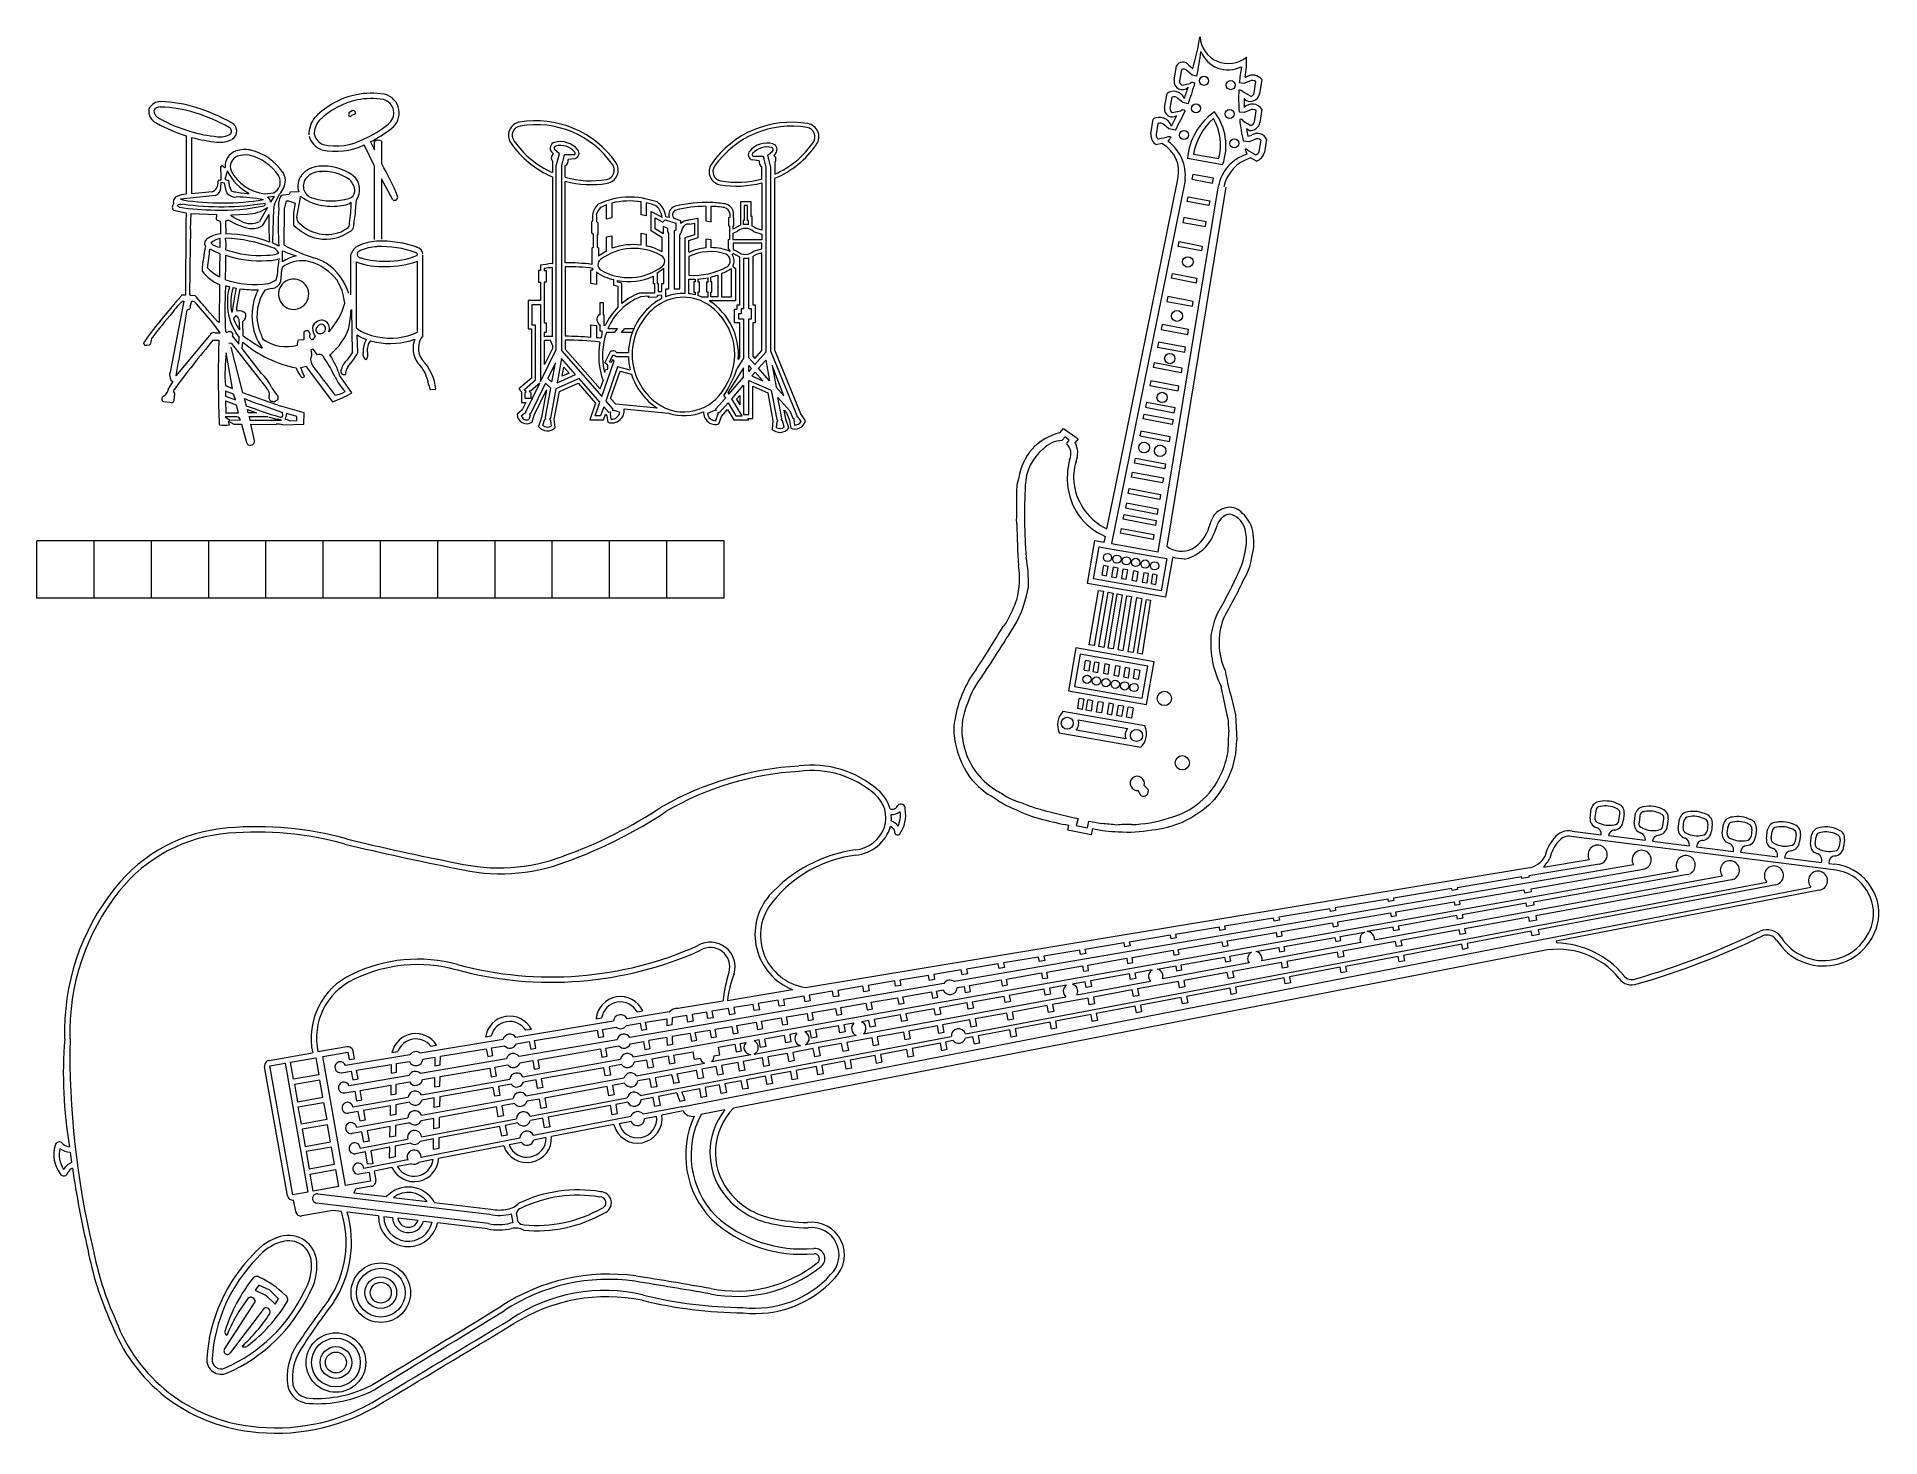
# Model space of a CAD drawing. Header units: inches. Extents: x 0 to 32.2, y 12.3 to 36.8.
import ezdxf

# ---------------------------------------------------------------- set-up
doc = ezdxf.new("R2010")
doc.units = ezdxf.units.IN
doc.header["$MEASUREMENT"] = 0

# ---------------------------------------------------------------- blocks, each defined once
blk = doc.blocks.new('KC631')
at = {"color": 7, "linetype": 'Continuous', "lineweight": 5}
for p, q in [((1.004, 5.827), (0.945, 5.791)), ((0.945, 5.791), (0.946, 5.768)), ((0.994, 5.75), (1.02, 5.754)), ((1.02, 5.754), (1.063, 5.775)), ((-1.895, 5.392), (-1.895, 4.37)), ((-1.793, 4.376), (-1.793, 5.362)), ((1.395, 4.86), (1.213, 5.231)), ((1.325, 5.285), (1.395, 5.143)), ((1.395, 5.143), (1.395, 5.29)), ((1.52, 5.298), (1.52, 4.9)), ((-1.293, 4.843), (-1.287, 4.666)), ((1.395, 3.577), (1.395, 4.86)), ((-1.325, 4.621), (-1.337, 4.591)), ((-1.287, 4.573), (-1.291, 4.489)), ((-1.223, 4.565), (-1.287, 4.573)), ((-1.191, 4.403), (-1.223, 4.565)), ((-1.174, 4.777), (-1.219, 4.633)), ((-1.155, 4.617), (-1.141, 4.514)), ((-1.141, 4.514), (-1.109, 4.435)), ((0.438, 4.766), (0.468, 4.767)), ((1.715, 4.274), (1.52, 4.637)), ((1.52, 4.637), (1.52, 3.584)), ((-1.379, 4.349), (-1.99, 4.285)), ((-1.99, 4.285), (-1.953, 4.269)), ((-1.987, 4.188), (-1.951, 4.199)), ((-1.441, 4.411), (-1.793, 4.376)), ((-0.83, 4.385), (-0.793, 4.38)), ((-0.523, 4.379), (-0.363, 4.395)), ((-0.471, 4.314), (-0.454, 4.322)), ((-0.454, 4.322), (-0.359, 4.334)), ((-0.359, 4.334), (-0.419, 4.23)), ((-0.35, 4.198), (-0.262, 4.368)), ((-0.105, 4.364), (-0.235, 4.346)), ((-0.177, 4.114), (-0.142, 4.256)), ((-0.142, 4.256), (-0.105, 4.257)), ((-0.092, 4.368), (-0.105, 4.364)), ((-0.105, 4.257), (0.01, 4.211)), ((-0.077, 4.406), (-0.092, 4.368)), ((0.074, 4.412), (-0.077, 4.406)), ((0.01, 4.211), (-0.018, 4.053)), ((-2.012, 4.144), (-2.05, 4.166)), ((-1.896, 3.881), (-1.902, 2.607)), ((-1.895, 4.044), (-1.896, 3.881)), ((-1.815, 3.754), (-1.808, 4.034)), ((-1.808, 4.034), (-1.364, 4.016)), ((-1.364, 4.016), (-1.368, 3.929)), ((-1.368, 3.929), (-1.32, 3.904)), ((-1.15, 3.917), (-1.207, 3.902)), ((-1.207, 3.902), (-1.199, 3.675)), ((-1.114, 4.012), (-0.824, 4.022)), ((-1.096, 3.989), (-1.114, 4.012)), ((-0.471, 4.139), (-0.613, 3.892)), ((-0.447, 4.015), (-0.564, 3.82)), ((-0.381, 3.55), (-0.364, 4.115)), ((-0.181, 3.478), (-0.177, 4.114)), ((-0.018, 4.053), (-0.018, 3.832)), ((-1.3, 3.443), (-1.298, 3.598)), ((-1.292, 3.855), (-1.295, 3.675)), ((-0.384, 3.519), (-0.381, 3.55)), ((0.84, 3.646), (0.987, 3.728)), ((-1.303, 3.328), (-1.48, 3.409)), ((-0.263, 3.244), (-0.272, 3.221)), ((-0.211, 3.376), (-0.201, 3.383)), ((-0.211, 3.189), (-0.211, 3.376)), ((-0.059, 3.321), (0.025, 3.291)), ((0.979, 3.318), (0.979, 2.61)), ((2.24, 1.897), (2.24, 3.308)), ((1.073, 3.187), (1.073, 2.035)), ((2.147, 1.959), (2.147, 3.202)), ((-1.988, 2.584), (-2.081, 2.48)), ((-1.972, 2.604), (-1.988, 2.584)), ((-1.902, 2.607), (-1.972, 2.604)), ((-1.735, 2.593), (-1.825, 2.599)), ((-1.311, 2.791), (-1.318, 2.13)), ((-1.203, 2.775), (-1.206, 2.744)), ((-1.01, 2.391), (-0.948, 2.719)), ((0.875, 2.467), (0.849, 2.619)), ((-2.081, 2.48), (-2.35, 2.151)), ((-1.935, 2.502), (-2.172, 1.26)), ((-1.955, 2.501), (-1.935, 2.502)), ((-1.801, 2.497), (-1.822, 2.419)), ((-1.428, 2.126), (-1.713, 2.453)), ((-1.346, 2.149), (-1.526, 2.353)), ((-1.082, 2.352), (-1.097, 2.301)), ((-1.067, 2.192), (-1.022, 2.254)), ((-1.022, 2.254), (-0.984, 2.205)), ((0.991, 2.357), (1.005, 1.598)), ((-1.301, 1.951), (-1.428, 2.126)), ((-1.39, 1.951), (-1.301, 1.951)), ((-1.318, 2.13), (-1.346, 2.149)), ((-1.149, 1.979), (-1.116, 1.967)), ((-0.984, 2.205), (-0.976, 2.179)), ((-0.976, 2.179), (-0.963, 1.999)), ((-0.897, 1.898), (-0.905, 2.148)), ((0.166, 1.848), (0.168, 1.969)), ((-2.637, 1.774), (-2.618, 1.731)), ((-2.618, 1.731), (-2.578, 1.733)), ((-2.578, 1.733), (-2.535, 1.741)), ((-2.535, 1.741), (-2.51, 1.765)), ((-2.07, 1.2), (-1.48, 1.904)), ((-1.427, 1.818), (-1.324, 1.821)), ((-1.324, 1.821), (-1.327, 1.619)), ((-0.902, 0.903), (-1.107, 1.696)), ((-1.103, 1.764), (-0.487, 0.975)), ((-1.09, 1.895), (-0.975, 1.752)), ((-0.975, 1.752), (-0.965, 1.866)), ((-0.915, 1.677), (-0.903, 1.784)), ((-0.577, 1.239), (-0.915, 1.677)), ((0.05, 1.734), (0.052, 1.754)), ((0.052, 1.754), (0.07, 1.828)), ((0.07, 1.828), (0.166, 1.832)), ((0.166, 1.832), (0.166, 1.848)), ((0.326, 1.661), (0.283, 1.649)), ((0.283, 1.649), (0.295, 1.589)), ((0.323, 1.831), (0.368, 1.889)), ((0.399, 1.563), (0.326, 1.661)), ((0.639, 1.581), (0.745, 1.685)), ((1.103, 1.603), (1.091, 1.911)), ((1.279, 1.544), (1.274, 1.68)), ((-1.082, 0.976), (-1.193, 1.601)), ((0.11, 1.346), (0.206, 1.369)), ((0.136, 1.26), (0.11, 1.346)), ((0.206, 1.369), (0.217, 1.333)), ((0.217, 1.333), (0.664, 0.745)), ((0.616, 1.564), (0.639, 1.581)), ((1.005, 1.598), (0.919, 1.478)), ((1.253, 1.483), (1.268, 1.513)), ((1.268, 1.513), (1.279, 1.544)), ((-2.129, 1.094), (-2.196, 0.989)), ((-2.13, 1.104), (-2.129, 1.094)), ((-1.209, 1.027), (-1.082, 0.976)), ((0.176, 1.188), (0.136, 1.26)), ((0.998, 0.899), (0.789, 1.2)), ((2.339, 1.044), (2.35, 1.017)), ((2.35, 1.017), (2.354, 0.994)), ((2.354, 0.994), (2.365, 0.961)), ((-2.291, 0.749), (-2.18, 0.739)), ((-2.11, 0.918), (-2.104, 0.959)), ((-2.101, 0.769), (-2.097, 0.839)), ((-1.066, 0.875), (-1.208, 0.929)), ((-1.208, 0.929), (-1.207, 0.84)), ((-1.207, 0.84), (-1.032, 0.776)), ((-1.205, 0.758), (-1.203, 0.55)), ((-1.014, 0.684), (-1.202, 0.757)), ((-1.032, 0.776), (-1.066, 0.875)), ((-0.982, 0.55), (-1.014, 0.684)), ((-0.247, 0.666), (-0.902, 0.903)), ((-0.882, 0.805), (-0.847, 0.672)), ((-0.847, 0.672), (-0.827, 0.67)), ((-0.223, 0.557), (-0.601, 0.694)), ((-0.39, 0.755), (-0.359, 0.746)), ((-0.359, 0.746), (-0.336, 0.76)), ((-0.336, 0.76), (-0.287, 0.785)), ((-0.286, 0.845), (-0.317, 0.871)), ((-0.287, 0.785), (-0.286, 0.845)), ((0.166, 0.552), (-0.242, 0.665)), ((2.365, 0.961), (2.467, 0.965)), ((-1.009, 0.484), (-1.21, 0.484)), ((-1.21, 0.484), (-1.131, 0.426)), ((-1.204, 0.55), (-0.982, 0.55)), ((-1.136, 0.34), (-1.151, 0.405)), ((-1.151, 0.405), (-1.059, 0.356)), ((-1.131, 0.426), (-0.945, 0.427)), ((-1.059, 0.356), (-0.925, 0.351)), ((-0.925, 0.351), (-0.841, 0.035)), ((-0.813, 0.55), (-0.825, 0.61)), ((-0.825, 0.61), (-0.821, 0.607)), ((-0.821, 0.607), (-0.666, 0.549)), ((-0.666, 0.549), (-0.813, 0.55)), ((-0.466, 0.484), (-0.797, 0.484)), ((-0.792, 0.484), (-0.782, 0.424)), ((-0.782, 0.424), (-0.228, 0.424)), ((-0.697, 0.067), (-0.765, 0.354)), ((-0.765, 0.354), (-0.322, 0.35)), ((-0.228, 0.424), (-0.299, 0.438)), ((-0.209, 0.558), (-0.223, 0.557)), ((-0.207, 0.498), (-0.209, 0.558)), ((-0.205, 0.343), (0.162, 0.356)), ((-0.142, 0.54), (-0.162, 0.443)), ((-0.162, 0.443), (-0.132, 0.437)), ((0.04, 0.49), (-0.142, 0.54)), ((-0.132, 0.437), (-0.084, 0.414)), ((-0.084, 0.414), (0.038, 0.418)), ((0.038, 0.418), (0.04, 0.49)), ((0.162, 0.356), (0.166, 0.552))]:
    blk.add_line(p, q, dxfattribs=at)
for centre, radius, start, end in [((1.35, 4.744), 1.391, 81.0914, 101.2186), ((1.487, 5.789), 0.339, 306.5571, 74.8147), ((-2.314, 5.823), 0.232, 170.1335, 249.916), ((-2.346, 5.77), 0.217, 87.3267, 154.7962), ((-2.346, 5.77), 0.124, 87.3776, 154.7215), ((-2.304, 5.837), 0.155, 185.2835, 248.6805), ((-2.41, 3.646), 2.248, 72.5571, 88.2138), ((-2.411, 3.642), 2.346, 72.5767, 88.2035), ((-2.634, 2.901), 3.12, 60.5008, 72.7471), ((1.372, 4.709), 1.43, 101.8375, 134.8396), ((1.371, 4.711), 1.334, 101.8164, 134.8597), ((1.021, 5.787), 0.043, 344.0073, 113.4945), ((1.35, 4.747), 1.294, 81.0766, 101.2488), ((1.487, 5.789), 0.245, 306.5292, 74.8138), ((-1.14, 7.859), 2.58, 240.6212, 252.9789), ((-1.138, 7.863), 2.49, 240.6242, 253.83), ((-2.634, 2.898), 3.029, 60.5132, 72.7495), ((-1.17, 5.472), 0.0687, 299.6493, 67.4097), ((-1.17, 5.472), 0.162, 299.6774, 67.3991), ((0.704, 5.424), 0.453, 139.7534, 182.2734), ((0.703, 5.425), 0.359, 139.7334, 182.3259), ((0.968, 5.755), 0.0257, 149.5651, 347.923), ((0.403, 7.138), 1.976, 294.1962, 308.4982), ((0.404, 7.136), 2.067, 296.4686, 308.5165), ((-1.142, 7.679), 2.313, 252.6437, 264.9628), ((-1.142, 7.677), 2.405, 254.2958, 264.9637), ((-1.305, 5.755), 0.476, 263.9983, 296.2586), ((-1.305, 5.753), 0.381, 263.9471, 296.3097), ((-0.862, 4.612), 0.538, 80.5901, 107.4409), ((0.599, 5.482), 0.358, 195.8991, 247.5115), ((0.598, 5.482), 0.263, 195.7918, 247.6039), ((0.726, 6.237), 1.118, 257.1232, 295.8083), ((0.726, 6.237), 1.024, 257.1123, 298.373), ((1.463, 5.207), 0.107, 57.7452, 129.3961), ((-1.264, 4.837), 0.0294, 10.5879, 168.6185), ((-1.219, 4.855), 0.0209, 218.4129, 281.2165), ((-0.925, 4.853), 0.29, 110.9801, 183.5756), ((-0.926, 4.853), 0.196, 110.9466, 202.1296), ((-0.862, 4.61), 0.446, 80.6297, 107.3712), ((-0.992, 4.219), 0.856, 33.7767, 76.3571), ((-0.991, 4.22), 0.948, 33.7515, 76.3883), ((0.461, 4.421), 0.44, 93.9436, 140.1653), ((0.499, 3.962), 0.9, 55.2062, 94.3917), ((-1.949, 2.846), 4.032, 21.7042, 30.6248), ((-1.502, 4.565), 0.166, 291.3853, 8.8318), ((-1.308, 4.645), 0.0296, 234.1334, 44.3899), ((-1.161, 4.728), 0.111, 238.6199, 273.2236), ((-0.374, 5.163), 0.888, 205.7674, 241.8609), ((-0.442, 5.124), 0.749, 207.4076, 263.8297), ((-0.485, 4.577), 0.236, 342.2043, 29.7924), ((-0.551, 4.631), 0.39, 317.6651, 357.6558), ((-0.476, 4.6), 0.316, 2.7225, 31.2073), ((0.369, 4.512), 0.311, 143.0351, 198.8052), ((0.369, 4.512), 0.217, 143.0288, 258.9499), ((0.462, 4.42), 0.347, 93.9827, 140.108), ((0.499, 3.962), 0.807, 55.2058, 94.3733), ((0.753, 4.406), 0.301, 2.2192, 46.6478), ((0.809, 4.447), 0.327, 324.8321, 50.085), ((-2.067, 4.144), 0.0687, 130.2649, 227.3991), ((-2.01, 4.233), 0.108, 109.8373, 199.8835), ((-1.996, 4.115), 0.0739, 82.8397, 136.2114), ((-1.804, 3.638), 0.738, 97.1012, 109.2028), ((-1.267, 8.827), 4.609, 261.4369, 279.0423), ((-1.277, 8.984), 4.832, 261.9859, 279.0905), ((-1.416, 4.471), 0.127, 287.1157, 8.2123), ((-1.031, 4.518), 0.197, 215.9798, 273.9794), ((-1.029, 4.556), 0.145, 236.6085, 269.1553), ((-0.829, 5.171), 0.786, 255.1095, 269.9253), ((-1.119, 0.856), 3.467, 80.427, 88.326), ((-0.552, 4.202), 0.0395, 304.1947, 15.7999), ((-0.498, 4.239), 0.0798, 352.9422, 69.8554), ((-0.191, 4.129), 0.173, 156.48, 184.8176), ((-0.484, 4.61), 0.247, 299.18, 334.7948), ((0.046, 4.176), 0.328, 148.8494, 190.2545), ((-25.152, 8.741), 25.639, 349.265, 350.1036), ((0.597, 4.968), 0.802, 232.2464, 265.3616), ((0.643, 5.365), 1.112, 253.499, 285.9851), ((0.857, 4.389), 0.208, 271.2425, 309.674), ((0.912, 4.434), 0.143, 285.1973, 353.5139), ((-2.317, 4.328), 3.309, 352.0023, 358.2844), ((6.099, 3.755), 5.051, 174.3235, 177.2142), ((1.747, 4.317), 0.0535, 232.5449, 22.1069), ((-1.696, 5.441), 1.41, 252.7812, 261.8893), ((-1.312, 8.862), 4.77, 261.5602, 269.1271), ((-1.242, 7.311), 3.221, 267.4641, 282.7846), ((-1.318, 3.873), 0.0316, 326.4758, 93.7138), ((-0.585, 4.806), 1.054, 237.5175, 259.0581), ((-0.564, 4.783), 0.955, 236.1713, 247.294), ((-0.765, 4.199), 0.342, 240.4649, 296.3895), ((-0.846, 4.678), 0.657, 271.8862, 304.7888), ((5.433, 3.856), 5.882, 178.4489, 183.1265), ((5.346, 3.811), 5.632, 176.8811, 183.5559), ((0.127, 3.948), 0.0906, 169.0247, 243.3561), ((0.56, 4.324), 0.658, 224.0246, 302.4262), ((0.668, 4.983), 0.825, 260.465, 283.5291), ((0.873, 3.848), 0.0886, 296.748, 12.5694), ((1.547, 3.865), 0.511, 164.5848, 180.9394), ((39.717, 2.537), 41.55, 178.3223, 179.7445), ((-1.481, 3.512), 0.0916, 116.9624, 212.8596), ((-1.253, 3.197), 0.48, 95.1063, 124.2554), ((-1.257, 3.317), 0.284, 98.2808, 135.5816), ((-2.158, 3.475), 0.963, 355.5789, 7.5568), ((-1.299, 1.032), 2.571, 69.444, 87.846), ((-1.224, 1.414), 2.262, 69.673, 89.3473), ((-0.747, 4.124), 0.355, 263.8687, 300.9629), ((0.781, 4.681), 1.166, 226.7321, 244.3959), ((0.537, 4.38), 0.794, 250.8707, 292.4447), ((0.887, 3.84), 0.15, 311.8772, 6.426), ((1.466, 2.706), 0.842, 92.1988, 115.6625), ((1.521, 1.715), 1.835, 69.8049, 92.7398), ((2.739, 2.666), 4.37, 169.5012, 175.2421), ((-5.421, 3.762), 3.957, 350.1757, 354.8732), ((-1.281, 3.698), 0.255, 225.6049, 265.74), ((4.768, 3.037), 6.079, 177.2536, 181.0297), ((-8.22, 3.171), 7.018, 357.5773, 1.0917), ((-0.607, 5.045), 1.839, 251.1102, 273.7968), ((-0.606, 5.083), 1.784, 250.6219, 273.6638), ((-0.469, 3.839), 0.629, 268.5059, 289.0949), ((-0.469, 3.836), 0.533, 268.4667, 291.0889), ((-0.433, 3.276), 0.168, 22.2007, 77.653), ((-0.747, 2.686), 0.908, 58.493, 66.4718), ((-4.773, 3.594), 4.516, 350.8912, 355.2593), ((0.195, 2.571), 0.74, 103.2419, 123.2781), ((0.141, 3.978), 0.686, 240.0582, 253.0304), ((1.38, 6.436), 3.344, 242.1817, 251.8277), ((0.102, 2.45), 0.842, 57.8248, 73.798), ((1.244, 3.219), 0.282, 116.7447, 159.4789), ((1.16, 3.318), 0.0654, 105.773, 209.5711), ((1.184, 3.375), 0.121, 227.746, 259.6636), ((1.465, 2.708), 0.746, 92.1627, 115.6905), ((1.531, 4.462), 1.261, 253.0332, 273.1491), ((1.521, 1.716), 1.74, 69.7929, 92.7461), ((1.633, 4.57), 1.368, 268.6112, 291.596), ((2.117, 3.32), 0.0287, 311.1036, 81.6011), ((2.117, 3.32), 0.123, 0.0669, 81.5783), ((-0.961, 3.553), 0.839, 218.7041, 245.3641), ((-0.978, 3.59), 0.741, 222.785, 243.4408), ((1.515, 2.776), 1.762, 169.6471, 178.0872), ((0.127, 2.637), 0.571, 83.0563, 127.1305), ((0.084, 2.466), 0.746, 52.9643, 81.3941), ((0.148, 2.453), 0.721, 13.3301, 57.6521), ((0.021, 2.351), 0.969, 16.9442, 56.8995), ((1.53, 4.461), 1.354, 250.2572, 273.1629), ((1.634, 4.565), 1.456, 268.565, 290.6167), ((-1.606, 2.675), 0.232, 168.1382, 199.0126), ((-6.104, -1.418), 5.931, 39.4819, 42.5501), ((7.808, 2.322), 9.024, 177.3203, 182.2354), ((-0.692, 4.502), 1.707, 252.431, 277.7622), ((-0.677, 4.56), 1.861, 253.5625, 255.788), ((-0.447, 2.517), 0.727, 160.8051, 182.3623), ((-0.284, 2.475), 0.832, 161.5726, 192.0606), ((3.58, 1.767), 4.699, 168.1693, 172.8522), ((-0.698, 4.47), 1.768, 257.7952, 259.5434), ((-0.692, 4.507), 1.806, 261.8281, 271.7451), ((0.249, 2.25), 0.994, 152.9757, 214.989), ((0.14, 2.246), 0.797, 146.0237, 194.4435), ((-0.172, 1.649), 1.099, 101.5049, 108.463), ((-0.553, 3.201), 0.401, 283.1777, 306.5839), ((-0.401, 2.891), 0.166, 273.176, 339.9472), ((-0.012, 2.624), 0.269, 158.116, 224.1828), ((-0.017, 2.623), 0.265, 224.8431, 157.4557), ((5.14, -3.937), 9.583, 139.3837, 142.7611), ((-1.322, 1.751), 0.981, 130.1311, 145.8723), ((-30.319, 6.537), 28.749, 349.3021, 351.6279), ((-1.87, 2.401), 0.051, 262.5199, 20.7535), ((-1.786, 2.416), 0.0818, 26.6642, 100.6218), ((-0.204, 2.466), 0.97, 178.7663, 218.2587), ((-0.911, 2.368), 0.102, 166.7957, 203.1495), ((-0.961, 2.204), 0.131, 35.0846, 109.7524), ((-0.975, 2.252), 0.125, 304.0063, 12.8867), ((-0.283, 2.785), 1.201, 316.9906, 344.6582), ((-1.375, 2.47), 2.363, 348.9124, 357.2555), ((0.557, -0.36), 3.841, 139.1761, 146.2474), ((-1.41, 1.878), 0.0751, 74.6614, 159.581), ((-1.183, 2.002), 0.0411, 231.0667, 325.6759), ((-1.119, 1.925), 0.0421, 313.4156, 85.9019), ((-0.007, 2.635), 1.149, 202.6846, 213.6264), ((2.131, 2.959), 2.909, 198.2607, 202.6215), ((0.21, 1.925), 0.0599, 344.1644, 133.3813), ((0.441, 2.022), 0.129, 121.1783, 195.9138), ((0.486, 2.011), 0.17, 188.0571, 226.0474), ((0.437, 2.002), 0.0659, 141.3324, 286.7045), ((0.469, 2.028), 0.141, 333.7879, 132.2734), ((0.5, 1.965), 0.138, 100.7095, 145.7668), ((0.459, 2.02), 0.0818, 268.0474, 79.4201), ((-0.25, 2.508), 1.292, 320.4159, 337.58), ((1.581, 2.732), 0.863, 233.8999, 260.9411), ((1.676, 2.991), 1.135, 258.3005, 294.5252), ((-2.767, 1.869), 0.277, 338.0719, 358.7202), ((14.388, -11.344), 20.576, 140.2334, 143.2798), ((17.085, 1.149), 18.418, 178.5377, 182.5119), ((-1.121, 1.719), 0.049, 68.2794, 124.0138), ((0.45, 3.403), 2.11, 230.1227, 258.4311), ((1.442, 5.097), 3.963, 233.8266, 239.5555), ((-0.146, 2.395), 0.689, 233.6527, 286.4949), ((0.316, 1.885), 0.0547, 154.1022, 277.2786), ((1.58, 2.729), 0.953, 239.1503, 249.8286), ((1.615, 1.629), 0.418, 150.839, 183.8626), ((1.466, 1.68), 0.192, 138.0976, 179.9287), ((1.589, 2.765), 0.991, 254.5504, 260.8165), ((1.676, 2.989), 1.227, 258.2731, 290.1406), ((2.505, 1.678), 0.437, 158.6371, 216.1074), ((2.505, 1.678), 0.344, 140.5016, 216.0682), ((1.625, 1.235), 2.841, 172.6063, 184.198), ((0.474, 1.495), 0.474, 199.5347, 217.6191), ((0.246, 1.558), 0.0584, 303.0036, 32.9323), ((0.519, 1.504), 0.242, 178.9322, 226.8827), ((-17.014, -12.278), 22.063, 36.5465, 38.074), ((0.434, 1.483), 0.0876, 16.3398, 113.1877), ((-1.305, 0.249), 2.215, 24.776, 34.6241), ((-0.745, 0.695), 1.615, 18.2136, 32.5518), ((0.865, 1.277), 0.058, 143.7367, 293.3589), ((1.135, 1.233), 0.326, 131.4459, 166.2444), ((1.17, 1.212), 0.282, 149.488, 177.6108), ((0.04, 2.169), 1.204, 317.4508, 331.9981), ((1.285, 1.569), 0.0919, 159.6241, 249.644), ((1.723, 0.974), 0.62, 6.4939, 46.1732), ((1.61, 0.875), 0.862, 6.0167, 44.2355), ((-2.398, 1.012), 0.203, 301.8551, 353.5587), ((-2.098, 1.211), 0.0881, 146.1319, 217.865), ((-2.133, 1.142), 0.038, 158.0955, 274.8302), ((-1.111, 0.668), 0.782, 24.1685, 46.8765), ((-0.563, 0.875), 0.125, 343.683, 52.906), ((14.158, 10.936), 17.63, 214.3515, 214.8141), ((0.141, 1.213), 0.043, 190.4361, 324.3336), ((1.658, 1.647), 1.061, 206.294, 223.0212), ((-2.269, 0.794), 0.0499, 115.4176, 244.3301), ((-2.152, 0.784), 0.0527, 237.4035, 343.5494), ((-2.164, 0.869), 0.0735, 335.8507, 42.42), ((0.38, 3.604), 3.071, 245.733, 251.3628), ((1.671, 7.212), 7.003, 249.1053, 253.939), ((-0.389, 0.815), 0.0595, 154.8776, 269.1344), ((-0.025, 2.675), 2.049, 289.6706, 299.9581), ((0.639, 1.322), 0.467, 278.8536, 301.3544), ((-1.217, 1.143), 0.807, 262.98, 275.7425), ((-1.009, 0.417), 0.0644, 9.2604, 90.8657), ((3.326, 12.912), 12.99, 253.0809, 253.7974), ((-0.285, 0.014), 0.339, 76.3228, 96.244), ((-0.241, 0.507), 0.0354, 224.3729, 344.6492), ((-0.771, 0.058), 0.0741, 197.9266, 6.6423)]:
    blk.add_arc(centre, radius, start, end, dxfattribs=at)
blk = doc.blocks.new('KC631A')
at = {"color": 7, "linetype": 'Continuous', "lineweight": 5}
for p, q in [((-1.813, 5.076), (-1.897, 5.152)), ((-1.949, 5.109), (-1.917, 5.074)), ((-1.936, 4.952), (-1.936, 4.748)), ((-1.868, 4.863), (-1.813, 5.076)), ((-1.868, 1.657), (-1.868, 4.863)), ((-1.731, 5.058), (-1.778, 4.863)), ((-1.778, 4.863), (-1.778, 1.638)), ((-1.558, 5.059), (-1.731, 5.058)), ((-1.71, 4.666), (-1.71, 4.872)), ((-1.661, 4.98), (-1.539, 4.994)), ((1.675, 4.954), (1.553, 4.968)), ((1.572, 5.033), (1.745, 5.033)), ((1.724, 4.64), (1.724, 4.846)), ((1.745, 5.033), (1.791, 4.837)), ((1.791, 4.837), (1.791, 1.613)), ((1.827, 5.05), (1.911, 5.127)), ((1.881, 4.837), (1.827, 5.05)), ((1.881, 1.63), (1.881, 4.837)), ((1.963, 5.084), (1.931, 5.049)), ((1.949, 4.927), (1.949, 4.722)), ((-1.936, 4.674), (-1.936, 3.159)), ((-1.71, 3.171), (-1.71, 4.595)), ((1.724, 4.57), (1.724, 3.744)), ((1.949, 1.643), (1.949, 4.648)), ((-0.896, 4.215), (-0.896, 3.96)), ((-0.386, 4.007), (-0.386, 4.235)), ((-0.318, 4.291), (-0.352, 4.298)), ((-0.107, 4.235), (-0.318, 4.291)), ((-0.296, 4.221), (-0.296, 3.99)), ((1.537, 4.238), (1.347, 4.238)), ((1.347, 4.238), (1.347, 3.827)), ((1.537, 3.978), (1.537, 4.238)), ((-1.236, 3.899), (-1.252, 3.885)), ((-1.252, 3.885), (-1.252, 3.696)), ((-1.236, 4.009), (-1.236, 3.899)), ((-1.168, 4.002), (-1.168, 3.896)), ((-1.168, 3.896), (-1.14, 3.869)), ((-1.14, 3.869), (-1.14, 3.673)), ((-0.989, 3.936), (-0.989, 4.18)), ((-0.896, 3.96), (-0.989, 3.936)), ((-0.296, 3.99), (-0.386, 4.007)), ((-0.21, 3.73), (-0.21, 4.07)), ((-0.21, 4.07), (-0.02, 3.967)), ((-0.142, 3.767), (-0.142, 3.956)), ((-0.142, 3.956), (-0.008, 3.883)), ((-0.008, 3.883), (0.033, 3.922)), ((0.033, 3.922), (0.222, 3.862)), ((0.101, 3.965), (0.047, 3.977)), ((0.305, 3.907), (0.191, 3.943)), ((0.305, 3.858), (0.305, 3.907)), ((0.612, 3.946), (0.443, 3.914)), ((0.456, 3.847), (0.544, 3.864)), ((0.544, 3.864), (0.544, 3.662)), ((0.612, 3.612), (0.612, 3.946)), ((0.746, 4.159), (0.746, 3.903)), ((0.746, 3.903), (0.835, 3.887)), ((0.835, 3.887), (0.835, 4.157)), ((1.16, 3.962), (1.142, 3.956)), ((1.142, 3.956), (1.142, 3.821)), ((1.161, 4.035), (1.16, 3.962)), ((1.227, 3.962), (1.227, 4.051)), ((1.233, 3.95), (1.227, 3.962)), ((1.233, 3.821), (1.233, 3.95)), ((1.415, 3.91), (1.397, 3.91)), ((1.397, 3.91), (1.397, 3.839)), ((1.469, 4.17), (1.415, 4.17)), ((1.415, 4.17), (1.415, 3.91)), ((1.469, 3.91), (1.469, 4.17)), ((1.487, 3.91), (1.469, 3.91)), ((1.487, 3.836), (1.487, 3.91)), ((1.555, 3.978), (1.537, 3.978)), ((1.555, 3.813), (1.555, 3.978)), ((-1.252, 3.696), (-1.222, 3.676)), ((-1.222, 3.676), (-1.222, 3.44)), ((-1.14, 3.673), (-1.154, 3.654)), ((-1.154, 3.654), (-1.154, 3.445)), ((-0.989, 3.623), (-0.896, 3.645)), ((-0.989, 3.376), (-0.989, 3.623)), ((-0.896, 3.645), (-0.896, 3.425)), ((-0.386, 3.478), (-0.386, 3.687)), ((-0.386, 3.687), (-0.296, 3.675)), ((-0.296, 3.675), (-0.296, 3.467)), ((-0.02, 3.611), (-0.21, 3.73)), ((-0.003, 3.68), (-0.142, 3.767)), ((-0.02, 3.363), (-0.02, 3.611)), ((0.079, 3.77), (-0.003, 3.805)), ((-0.003, 3.805), (-0.003, 3.68)), ((0.079, 3.718), (0.079, 3.77)), ((0.099, 3.692), (0.079, 3.718)), ((0.099, 3.599), (0.099, 3.692)), ((0.099, 2.716), (0.099, 3.599)), ((0.222, 3.743), (0.189, 3.729)), ((0.189, 3.729), (0.189, 3.599)), ((0.189, 3.599), (0.189, 2.716)), ((0.222, 3.862), (0.222, 3.743)), ((0.288, 2.716), (0.288, 3.59)), ((0.314, 3.698), (0.339, 3.781)), ((0.544, 3.662), (0.378, 3.611)), ((0.378, 3.611), (0.378, 2.636)), ((0.446, 3.561), (0.612, 3.612)), ((0.446, 3.355), (0.446, 3.561)), ((0.835, 3.572), (0.746, 3.583)), ((0.746, 3.583), (0.746, 3.433)), ((0.835, 3.436), (0.835, 3.572)), ((1.154, 3.581), (1.136, 3.572)), ((1.136, 3.572), (1.136, 3.422)), ((1.142, 3.821), (1.154, 3.812)), ((1.154, 3.812), (1.154, 3.581)), ((1.347, 3.827), (1.221, 3.762)), ((1.221, 3.808), (1.233, 3.821)), ((1.221, 3.762), (1.221, 3.808)), ((1.221, 3.687), (1.297, 3.723)), ((1.221, 3.575), (1.221, 3.687)), ((1.722, 3.575), (1.221, 3.575)), ((1.576, 3.718), (1.722, 3.674)), ((1.724, 3.744), (1.609, 3.779)), ((1.722, 3.674), (1.722, 3.575)), ((-1.222, 3.44), (-1.249, 3.428)), ((-1.249, 3.428), (-1.249, 3.145)), ((-1.154, 3.445), (-1.132, 3.431)), ((-1.132, 3.431), (-1.132, 3.286)), ((0.446, 3.281), (0.446, 2.954)), ((1.136, 3.422), (1.167, 3.37)), ((1.222, 3.332), (1.202, 3.319)), ((1.722, 3.517), (1.221, 3.517)), ((1.221, 3.517), (1.221, 3.405)), ((1.221, 3.405), (1.297, 3.369)), ((1.337, 3.268), (1.222, 3.332)), ((1.337, 2.435), (1.337, 3.268)), ((1.404, 3.252), (1.404, 2.368)), ((1.494, 2.368), (1.494, 3.258)), ((1.562, 3.282), (1.562, 2.435)), ((1.576, 3.374), (1.722, 3.418)), ((1.724, 3.348), (1.609, 3.313)), ((1.722, 3.418), (1.722, 3.517)), ((1.724, 1.638), (1.724, 3.348)), ((-2.144, 3.036), (-2.177, 3.036)), ((-2.177, 3.036), (-2.177, 2.832)), ((-2.144, 3.129), (-2.144, 3.036)), ((-2.077, 3.072), (-2.077, 3.036)), ((-2.077, 3.036), (-2.044, 3.036)), ((-2.044, 3.036), (-2.044, 2.832)), ((-1.936, 3.159), (-1.947, 3.156)), ((-1.936, 1.887), (-1.936, 3.09)), ((-1.71, 3.104), (-1.71, 1.89)), ((-1.264, 2.811), (-1.264, 3.05)), ((-1.264, 3.05), (-1.229, 3.05)), ((-1.229, 3.05), (-1.229, 3.074)), ((-1.168, 3.017), (-1.168, 2.795)), ((-0.176, 2.936), (-0.176, 2.808)), ((-0.109, 2.996), (-0.109, 2.808)), ((0.009, 2.808), (0.009, 3.081)), ((0.786, 2.839), (0.786, 2.912)), ((0.83, 2.839), (0.83, 2.922)), ((0.951, 2.958), (0.951, 2.577)), ((1.019, 2.984), (1.019, 2.577)), ((1.192, 2.577), (1.192, 3.071)), ((1.212, 3.113), (1.26, 3.071)), ((1.26, 3.071), (1.26, 2.509)), ((-2.177, 2.832), (-2.146, 2.832)), ((-2.146, 2.832), (-2.146, 2.512)), ((-2.044, 2.832), (-2.078, 2.832)), ((-2.078, 2.832), (-2.078, 2.125)), ((-1.168, 2.795), (-1.264, 2.811)), ((-0.865, 2.778), (-0.865, 2.88)), ((-0.79, 2.76), (-0.865, 2.778)), ((-0.797, 2.831), (-0.797, 2.865)), ((-0.723, 2.814), (-0.797, 2.831)), ((-0.79, 2.396), (-0.79, 2.76)), ((-0.723, 2.461), (-0.723, 2.814)), ((-0.154, 2.64), (-0.422, 2.64)), ((-0.246, 2.591), (-0.397, 2.577)), ((-0.266, 2.567), (-0.246, 2.591)), ((-0.176, 2.808), (-0.154, 2.808)), ((-0.154, 2.808), (-0.154, 2.64)), ((-0.092, 2.603), (-0.119, 2.571)), ((-0.109, 2.808), (-0.086, 2.808)), ((-0.025, 2.604), (-0.092, 2.603)), ((-0.086, 2.808), (-0.086, 2.672)), ((-0.086, 2.672), (-0.025, 2.672)), ((-0.025, 2.672), (-0.025, 2.808)), ((-0.025, 2.808), (0.009, 2.808)), ((-0.023, 2.549), (-0.025, 2.604)), ((0.043, 2.716), (0.099, 2.716)), ((0.043, 2.579), (0.043, 2.716)), ((0.189, 2.716), (0.288, 2.716)), ((0.446, 2.632), (0.446, 2.886)), ((0.56, 2.839), (0.535, 2.839)), ((0.535, 2.839), (0.535, 2.659)), ((0.535, 2.659), (0.56, 2.659)), ((0.56, 2.885), (0.56, 2.839)), ((0.56, 2.659), (0.56, 2.611)), ((0.604, 2.887), (0.604, 2.839)), ((0.604, 2.839), (0.625, 2.839)), ((0.625, 2.659), (0.604, 2.659)), ((0.604, 2.659), (0.604, 2.599)), ((0.625, 2.839), (0.625, 2.659)), ((0.666, 2.577), (0.786, 2.577)), ((0.761, 2.659), (0.761, 2.839)), ((0.761, 2.839), (0.786, 2.839)), ((0.786, 2.659), (0.761, 2.659)), ((0.786, 2.577), (0.786, 2.659)), ((0.851, 2.839), (0.83, 2.839)), ((0.83, 2.577), (0.83, 2.659)), ((0.83, 2.659), (0.851, 2.659)), ((0.951, 2.577), (0.83, 2.577)), ((0.851, 2.659), (0.851, 2.839)), ((1.019, 2.577), (1.192, 2.577)), ((-2.146, 2.512), (-2.358, 2.512)), ((-2.358, 2.512), (-2.358, 2.016)), ((-2.29, 2.084), (-2.29, 2.444)), ((-2.29, 2.444), (-2.141, 2.444)), ((-2.141, 2.444), (-2.141, 1.101)), ((-1.131, 2.263), (-1.102, 2.263)), ((-1.102, 2.263), (-1.102, 2.481)), ((-1.102, 2.481), (-1.05, 2.481)), ((-1.05, 2.481), (-1.05, 2.261)), ((-1.05, 2.261), (-1.036, 2.261)), ((-1.036, 2.261), (-1.036, 2.08)), ((-0.119, 2.571), (-0.266, 2.567)), ((1.26, 2.509), (0.802, 2.509)), ((1.244, 2.125), (1.244, 2.362)), ((1.244, 2.362), (1.29, 2.362)), ((1.29, 2.362), (1.29, 2.435)), ((1.29, 2.435), (1.337, 2.435)), ((1.363, 2.278), (1.315, 2.278)), ((1.315, 2.278), (1.315, 2.193)), ((1.404, 2.368), (1.363, 2.368)), ((1.363, 2.368), (1.363, 2.278)), ((1.539, 2.368), (1.494, 2.368)), ((1.539, 2.193), (1.539, 2.368)), ((1.562, 2.435), (1.607, 2.435)), ((1.607, 2.435), (1.607, 2.125)), ((-2.358, 2.016), (-2.298, 2.016)), ((-2.298, 2.016), (-2.298, 1.157)), ((-2.231, 2.084), (-2.29, 2.084)), ((-2.231, 1.125), (-2.231, 2.084)), ((-2.078, 2.125), (-2.046, 2.125)), ((-2.046, 1.956), (-2.078, 1.956)), ((-2.078, 1.956), (-2.078, 1.881)), ((-2.046, 2.125), (-2.046, 1.956)), ((-1.264, 1.87), (-1.264, 2.087)), ((-1.264, 2.087), (-1.168, 2.074)), ((-1.168, 2.074), (-1.168, 1.862)), ((-1.102, 1.975), (-1.102, 2.081)), ((-1.069, 1.975), (-1.102, 1.975)), ((-1.069, 1.93), (-1.069, 1.975)), ((-1.036, 2.08), (-1.015, 2.08)), ((-0.855, 1.956), (-0.99, 1.956)), ((-0.966, 2.027), (-0.8, 2.027)), ((-0.8, 2.027), (-0.855, 1.956)), ((-0.728, 1.956), (-0.673, 2.027)), ((-0.541, 1.956), (-0.728, 1.956)), ((-0.673, 2.027), (-0.512, 2.027)), ((1.337, 2.125), (1.244, 2.125)), ((1.315, 2.193), (1.404, 2.193)), ((1.337, 1.525), (1.337, 2.125)), ((1.404, 2.193), (1.404, 1.505)), ((1.494, 1.514), (1.494, 2.193)), ((1.494, 2.193), (1.539, 2.193)), ((1.607, 2.125), (1.562, 2.125)), ((1.562, 2.125), (1.562, 1.54)), ((-2.141, 1.101), (-1.868, 1.657)), ((-2.073, 1.393), (-2.073, 1.814)), ((-1.936, 1.673), (-2.073, 1.393)), ((-1.972, 1.818), (-1.936, 1.725)), ((-1.936, 1.725), (-1.936, 1.673)), ((-1.778, 1.638), (-1.072, 0.834)), ((-1.71, 1.822), (-1.71, 1.664)), ((-1.71, 1.664), (-1.099, 0.968)), ((-1.022, 1.425), (-0.916, 1.636)), ((-0.916, 1.636), (-0.874, 1.636)), ((1.6, 1.498), (1.724, 1.638)), ((1.791, 1.613), (1.601, 1.396)), ((2.341, 0.499), (1.881, 1.63)), ((2.401, 0.531), (1.949, 1.643)), ((-1.881, 1.425), (-2.015, 1.152)), ((-1.944, 1.085), (-1.881, 1.425)), ((-1.776, 1.5), (-1.854, 1.078)), ((-1.531, 1.22), (-1.776, 1.5)), ((-1.764, 1.192), (-1.735, 1.35)), ((-1.735, 1.35), (-1.643, 1.245)), ((-1.072, 0.834), (-0.857, 1.459)), ((-1.023, 1.256), (-1.006, 1.304)), ((-0.965, 1.381), (-1.022, 1.425)), ((-1.006, 1.304), (-0.97, 1.315)), ((-0.799, 1.354), (-1.004, 0.757)), ((-0.97, 1.315), (-0.965, 1.381)), ((-0.937, 1.444), (-0.877, 1.564)), ((-0.915, 1.428), (-0.937, 1.444)), ((-0.884, 1.476), (-0.915, 1.428)), ((-0.857, 1.459), (-0.884, 1.476)), ((-0.877, 1.564), (-0.814, 1.538)), ((-0.819, 1.606), (-0.609, 1.606)), ((-0.814, 1.538), (-0.61, 1.538)), ((-0.58, 1.299), (-0.799, 1.354)), ((1.404, 1.337), (1.13, 0.905)), ((1.404, 1.505), (1.287, 1.32)), ((1.312, 1.485), (1.337, 1.525)), ((1.404, 1.172), (1.404, 1.337)), ((1.601, 1.396), (1.494, 1.514)), ((1.494, 1.38), (1.541, 1.328)), ((1.494, 1.274), (1.494, 1.38)), ((1.541, 1.328), (1.494, 1.274)), ((1.562, 1.54), (1.6, 1.498)), ((1.662, 1.329), (1.79, 1.474)), ((1.856, 1.113), (1.662, 1.329)), ((1.79, 1.474), (1.856, 1.113)), ((1.899, 1.376), (1.97, 1.001)), ((2.108, 0.85), (1.899, 1.376)), ((-2.298, 1.157), (-2.519, 0.968)), ((-2.519, 0.968), (-2.476, 0.916)), ((-2.424, 0.96), (-2.231, 1.125)), ((-2.401, 0.571), (-2.155, 1.072)), ((-2.057, 1.068), (-2.32, 0.532)), ((-2.155, 1.072), (-2.314, 0.936)), ((-1.963, 0.981), (-2.057, 1.068)), ((-2.056, 0.476), (-1.963, 0.981)), ((-2.015, 1.152), (-1.944, 1.085)), ((-1.874, 0.971), (-1.968, 0.46)), ((-1.468, 1.149), (-1.874, 0.971)), ((-1.854, 1.078), (-1.531, 1.22)), ((-1.814, 0.924), (-1.487, 1.067)), ((-1.643, 1.245), (-1.764, 1.192)), ((-1.487, 1.067), (-1.182, 0.721)), ((-1.106, 0.736), (-1.468, 1.149)), ((-1.099, 0.968), (-1.049, 1.11)), ((-0.921, 0.799), (-0.753, 1.281)), ((-0.753, 1.281), (-0.557, 1.229)), ((1.146, 0.878), (1.404, 1.172)), ((1.195, 0.797), (1.404, 1.035)), ((1.404, 1.035), (1.404, 0.523)), ((1.494, 1.274), (1.494, 1.274)), ((1.494, 0.523), (1.494, 1.118)), ((1.494, 1.118), (1.887, 0.946)), ((1.602, 1.261), (1.544, 1.195)), ((1.544, 1.195), (1.739, 1.109)), ((1.562, 0.455), (1.562, 1.015)), ((1.562, 1.015), (1.827, 0.898)), ((1.739, 1.109), (1.602, 1.261)), ((1.97, 1.001), (2.108, 0.85)), ((-2.476, 0.916), (-2.476, 0.733)), ((-2.476, 0.733), (-2.397, 0.733)), ((-2.397, 0.733), (-2.461, 0.601)), ((-2.392, 0.919), (-2.424, 0.96)), ((-2.409, 0.898), (-2.392, 0.919)), ((-2.409, 0.801), (-2.409, 0.898)), ((-2.314, 0.801), (-2.409, 0.801)), ((-2.314, 0.936), (-2.341, 0.93)), ((-2.341, 0.93), (-2.314, 0.901)), ((-2.314, 0.901), (-2.314, 0.801)), ((-2.253, 0.513), (-2.037, 0.954)), ((-2.037, 0.954), (-2.127, 0.469)), ((-1.903, 0.44), (-1.814, 0.924)), ((-1.182, 0.721), (-1.283, 0.428)), ((-1.188, 0.496), (-1.106, 0.736)), ((-1.037, 0.658), (-1.093, 0.496)), ((-0.949, 0.558), (-1.037, 0.658)), ((-1.004, 0.757), (-0.887, 0.624)), ((-0.827, 0.7), (-0.921, 0.799)), ((-0.106, 0.634), (-0.827, 0.7)), ((1.084, 0.807), (0.915, 0.614)), ((0.983, 0.556), (1.133, 0.726)), ((1.057, 0.852), (1.084, 0.807)), ((1.13, 0.905), (1.146, 0.878)), ((1.133, 0.726), (1.27, 0.496)), ((1.375, 0.496), (1.195, 0.797)), ((1.337, 0.856), (1.278, 0.789)), ((1.278, 0.789), (1.337, 0.692)), ((1.337, 0.856), (1.337, 0.692)), ((1.827, 0.898), (1.916, 0.414)), ((1.887, 0.946), (1.982, 0.434)), ((2.07, 0.45), (2.002, 0.818)), ((2.002, 0.818), (2.212, 0.586)), ((-2.461, 0.601), (-2.552, 0.527)), ((-2.479, 0.499), (-2.42, 0.547)), ((-2.42, 0.547), (-2.397, 0.551)), ((-2.397, 0.551), (-2.401, 0.571)), ((-2.322, 0.503), (-2.346, 0.435)), ((-2.32, 0.532), (-2.334, 0.535)), ((-2.334, 0.535), (-2.322, 0.503)), ((-2.29, 0.387), (-2.253, 0.513)), ((-2.127, 0.469), (-2.177, 0.312)), ((-2.1, 0.33), (-2.067, 0.438)), ((-2.067, 0.438), (-2.048, 0.454)), ((-2.048, 0.454), (-2.056, 0.476)), ((-1.968, 0.46), (-1.986, 0.445)), ((-1.986, 0.445), (-1.971, 0.42)), ((-1.971, 0.42), (-1.957, 0.321)), ((-1.885, 0.293), (-1.903, 0.44)), ((-1.283, 0.428), (-1.044, 0.428)), ((-1.093, 0.496), (-1.188, 0.496)), ((-1.044, 0.428), (-1.011, 0.526)), ((-1.011, 0.526), (-0.986, 0.497)), ((-0.986, 0.497), (-0.965, 0.385)), ((-0.916, 0.563), (-0.949, 0.558)), ((-0.923, 0.53), (-0.916, 0.563)), ((-0.907, 0.442), (-0.923, 0.53)), ((-0.887, 0.624), (-0.885, 0.593)), ((-0.885, 0.593), (-0.863, 0.6)), ((-0.863, 0.6), (-0.759, 0.563)), ((-0.685, 0.621), (0.094, 0.543)), ((0.894, 0.594), (0.772, 0.538)), ((0.923, 0.59), (0.894, 0.594)), ((0.915, 0.614), (0.923, 0.59)), ((0.92, 0.416), (0.957, 0.532)), ((0.957, 0.532), (0.957, 0.561)), ((0.957, 0.561), (0.983, 0.556)), ((0.973, 0.357), (1.015, 0.489)), ((1.015, 0.489), (1.122, 0.611)), ((1.122, 0.611), (1.232, 0.428)), ((1.232, 0.428), (1.495, 0.428)), ((1.27, 0.496), (1.375, 0.496)), ((1.404, 0.523), (1.494, 0.523)), ((1.495, 0.428), (1.479, 0.455)), ((1.479, 0.455), (1.562, 0.455)), ((1.916, 0.414), (1.899, 0.267)), ((1.984, 0.395), (1.971, 0.296)), ((1.982, 0.434), (2, 0.419)), ((2, 0.419), (1.984, 0.395)), ((2.061, 0.428), (2.07, 0.45)), ((2.081, 0.413), (2.061, 0.428)), ((2.114, 0.305), (2.081, 0.413)), ((2.14, 0.443), (2.112, 0.595)), ((2.112, 0.595), (2.154, 0.549)), ((2.19, 0.287), (2.14, 0.443)), ((2.154, 0.549), (2.207, 0.423)), ((2.207, 0.423), (2.226, 0.283)), ((2.212, 0.586), (2.264, 0.461)), ((2.264, 0.461), (2.282, 0.454)), ((2.282, 0.454), (2.278, 0.436)), ((2.278, 0.436), (2.289, 0.337)), ((2.338, 0.478), (2.341, 0.499)), ((2.354, 0.474), (2.338, 0.478)), ((2.406, 0.4), (2.354, 0.474)), ((2.483, 0.41), (2.401, 0.531))]:
    blk.add_line(p, q, dxfattribs=at)
for centre, radius, start, end in [((-2.473, 5.399), 0.232, 157.2389, 214.8254), ((-2.473, 5.399), 0.232, 99.7312, 157.3114), ((-2.473, 5.399), 0.164, 99.7846, 214.7952), ((-2.223, 3.952), 1.7, 34.7945, 99.7681), ((-2.224, 3.952), 1.633, 34.8003, 99.7632), ((2.237, 3.927), 1.7, 80.2292, 145.2202), ((2.237, 3.926), 1.633, 80.2369, 145.1997), ((2.486, 5.374), 0.164, 325.2046, 80.2157), ((2.486, 5.374), 0.232, 325.1962, 80.2298), ((-1.267, 6.236), 1.7, 214.787, 246.8487), ((-1.267, 6.237), 1.633, 214.7932, 245.823), ((-1.869, 5.176), 0.105, 107.4912, 219.7268), ((-1.869, 5.176), 0.0374, 107.5242, 219.7642), ((-1.8, 4.888), 0.401, 40.4996, 104.4726), ((-1.8, 4.888), 0.334, 40.5347, 104.4411), ((1.814, 4.862), 0.401, 75.5271, 139.5006), ((1.814, 4.862), 0.334, 75.5563, 139.4678), ((1.882, 5.151), 0.0374, 320.2357, 72.4761), ((1.882, 5.151), 0.105, 320.2731, 72.5095), ((1.281, 6.211), 1.633, 294.177, 325.2068), ((1.281, 6.211), 1.7, 293.1585, 325.2112), ((-1.872, 5.005), 0.0825, 123.1246, 219.8865), ((-1.755, 4.957), 0.0967, 297.9646, 13.3381), ((-1.566, 5.085), 0.0275, 286.3792, 41.803), ((-1.566, 5.085), 0.0951, 286.4656, 41.7492), ((-1.018, 4.79), 0.164, 279.7542, 34.7979), ((-1.018, 4.79), 0.232, 279.7579, 34.8159), ((1.031, 4.764), 0.232, 145.1886, 260.2587), ((1.031, 4.764), 0.164, 145.2021, 260.2458), ((1.58, 5.059), 0.0951, 138.2513, 253.5336), ((1.579, 5.059), 0.0275, 138.1938, 253.6263), ((1.769, 4.932), 0.0969, 166.7757, 241.9209), ((1.886, 4.98), 0.0825, 320.1135, 56.8754), ((-1.267, 6.236), 1.632, 254.2409, 279.7733), ((-1.267, 6.236), 1.699, 254.884, 279.7747), ((1.281, 6.207), 1.696, 260.1764, 285.1203), ((1.281, 6.211), 1.632, 260.2269, 285.759), ((-0.905, 3.949), 0.337, 133.0183, 169.7639), ((-0.577, 3.024), 1.297, 107.3454, 115.4562), ((-0.588, 3.089), 1.232, 78.9686, 107.7571), ((-0.593, 3.017), 1.235, 80.3326, 104.2061), ((-0.626, 2.856), 1.468, 77.8866, 79.2628), ((-0.576, 3.029), 1.225, 67.764, 76.823), ((-0.323, 3.931), 0.373, 7.0193, 54.5126), ((0.749, 2.006), 2.22, 87.703, 104.1664), ((0.75, 2.03), 2.196, 81.1372, 87.7153), ((1.039, 4.016), 0.191, 10.5178, 74.9603), ((-0.906, 3.949), 0.268, 135.1148, 168.5772), ((-0.573, 3.016), 1.238, 109.6171, 114.9442), ((-0.396, 3.909), 0.38, 8.6597, 41.7402), ((0.251, 4.009), 0.157, 109.0439, 196.5836), ((0.251, 4.009), 0.0893, 109.11, 228.1851), ((0.748, 2.01), 2.149, 90.0606, 104.1759), ((0.429, 3.747), 0.167, 85.2036, 138.3372), ((0.748, 2.01), 2.15, 81.2766, 87.6849), ((1.039, 4.016), 0.124, 8.9795, 73.4513), ((0.376, 3.626), 0.095, 130.6101, 202.502), ((0.436, 3.746), 0.104, 78.9959, 160.1599), ((1.433, 3.564), 0.21, 47.1463, 130.607), ((1.433, 3.563), 0.278, 78.7435, 97.4076), ((1.432, 3.563), 0.279, 50.6875, 63.9576), ((-1.031, 3.14), 0.11, 127.024, 239.6851), ((-0.515, 2.459), 1.033, 117.3313, 126.6949), ((-0.516, 2.461), 0.963, 59.6102, 127.1049), ((-0.534, 2.416), 1.073, 82.0291, 109.7104), ((-0.518, 2.457), 1.034, 61.2419, 77.6525), ((-0.085, 3.196), 0.11, 307.1135, 59.5929), ((0.825, 2.515), 0.921, 94.9011, 114.2444), ((0.824, 2.516), 0.852, 71.6006, 116.3186), ((0.824, 2.515), 0.922, 68.1215, 89.3065), ((1.041, 3.208), 0.128, 302.6931, 66.0071), ((1.041, 3.208), 0.196, 330.997, 34.5267), ((1.433, 3.528), 0.21, 229.4485, 312.7982), ((1.433, 3.529), 0.278, 264.0578, 282.719), ((1.429, 3.534), 0.284, 297.8431, 309.2114), ((-1.638, 0.203), 2.97, 95.9741, 99.8177), ((-1.65, 0.298), 2.806, 95.8448, 98.7503), ((-1.644, 0.267), 2.904, 82.1778, 91.298), ((-1.645, 0.248), 2.856, 81.6326, 91.3056), ((-0.76, 3.518), 0.646, 230.8845, 260.7121), ((-0.599, 3.876), 0.963, 239.6133, 307.0942), ((-0.599, 3.876), 1.031, 258.9458, 294.2363), ((-0.638, 3.852), 1.007, 301.7211, 309.9829), ((0.514, 4.227), 1.275, 266.9582, 297.9007), ((0.515, 4.219), 1.335, 273.8211, 281.7154), ((0.524, 4.193), 1.307, 283.5457, 289.1041), ((0.518, 4.194), 1.309, 292.5016, 300.972), ((-0.015, 1.613), 1.037, 111.6553, 156.4933), ((-0.013, 1.611), 1.108, 111.6866, 129.8567), ((0.352, 1.785), 0.852, 88.242, 111.2881), ((0.513, 4.207), 1.322, 267.0998, 272.0301), ((0.35, 1.776), 0.861, 75.9264, 83.6235), ((0.341, 1.751), 0.888, 68.5243, 72.79), ((-1.037, 2.185), 0.122, 140.2459, 237.6901), ((0.007, 1.59), 1.134, 134.7191, 154.4278), ((0.508, 1.569), 1.118, 125.8398, 178.1165), ((0.508, 1.569), 1.051, 125.8348, 234.0634), ((0.353, 1.783), 0.854, 116.1607, 125.7965), ((0.352, 1.785), 0.784, 54.0698, 125.8225), ((0.196, 1.569), 1.118, 355.652, 57.2008), ((0.196, 1.569), 1.051, 326.8836, 54.0689), ((0.161, 1.551), 1.221, 160.6105, 194.014), ((-1.763, -4.014), 5.904, 91.6714, 93.0596), ((-1.76, -4.138), 5.96, 92.0338, 93.0093), ((-1.749, -4.186), 6.075, 85.4174, 89.6315), ((-1.752, -4.248), 6.07, 83.8833, 89.6076), ((-2.14, -8.054), 9.964, 83.9474, 84.4044), ((0.162, 1.551), 1.289, 169.4283, 200.0204), ((-0.011, 1.618), 1.104, 163.5448, 167.6481), ((-0.878, 1.564), 0.0729, 35.2122, 86.6408), ((0.583, 1.57), 1.193, 181.6165, 193.1051), ((-0.511, 1.913), 1.893, 325.9223, 341.7676), ((0.509, 1.569), 1.119, 197.6848, 236.6716), ((0.361, 1.381), 0.813, 234.7114, 331.6205), ((-2.382, 0.529), 0.169, 180.6714, 302.9628), ((-2.382, 0.529), 0.102, 197.4202, 291.2154), ((-2.022, 0.429), 0.126, 231.7559, 301.0412), ((-0.898, 0.59), 0.215, 251.8993, 8.404), ((-0.897, 0.581), 0.139, 265.9878, 352.9337), ((0.361, 1.381), 0.88, 252.3229, 292.9472), ((0.911, 0.555), 0.207, 175.5946, 287.4163), ((0.911, 0.555), 0.139, 187.1197, 273.9596), ((2.298, 0.459), 0.191, 247.6856, 344.9291), ((2.298, 0.46), 0.123, 265.4016, 331.1792), ((-2.022, 0.43), 0.194, 217.2171, 315.0421), ((2.036, 0.404), 0.194, 224.8999, 322.8428), ((2.036, 0.404), 0.126, 238.9591, 308.2438)]:
    blk.add_arc(centre, radius, start, end, dxfattribs=at)
blk = doc.blocks.new('KC380A')
at = {"color": 7, "linetype": 'Continuous', "lineweight": 5}
for p, q in [((24.308, 5.785), (24.329, 5.948)), ((24.408, 5.913), (24.393, 5.795)), ((24.811, 5.742), (24.826, 5.861)), ((24.903, 5.864), (24.887, 5.738)), ((25.078, 5.694), (25.099, 5.858)), ((25.178, 5.822), (25.163, 5.704)), ((23.995, 5.558), (24.504, 5.494)), ((24.629, 5.479), (25.273, 5.398)), ((25.581, 5.651), (25.596, 5.77)), ((25.673, 5.773), (25.657, 5.647)), ((25.848, 5.604), (25.868, 5.767)), ((25.932, 5.613), (25.947, 5.732)), ((26.366, 5.679), (26.351, 5.56)), ((26.442, 5.682), (26.426, 5.557)), ((26.617, 5.513), (26.638, 5.676)), ((26.702, 5.522), (26.717, 5.641)), ((27.135, 5.588), (27.12, 5.469)), ((27.212, 5.592), (27.196, 5.466)), ((27.387, 5.422), (27.408, 5.585)), ((27.472, 5.431), (27.487, 5.55)), ((27.905, 5.497), (27.89, 5.379)), ((27.982, 5.501), (27.966, 5.375)), ((28.157, 5.331), (28.177, 5.494)), ((28.606, 4.877), (23.979, 5.466)), ((25.398, 5.382), (26.042, 5.301)), ((26.167, 5.285), (26.811, 5.204)), ((26.936, 5.188), (27.579, 5.107)), ((28.241, 5.341), (28.256, 5.459)), ((28.675, 5.407), (28.66, 5.288)), ((28.751, 5.41), (28.735, 5.284)), ((7.605, 1.612), (25.844, 4.865)), ((10.609, 2.827), (23.213, 4.918)), ((25.064, 4.971), (13.208, 2.928)), ((24.466, 4.98), (23.238, 4.776)), ((23.277, 4.552), (25.238, 4.89)), ((23.493, 4.93), (24.294, 5.063)), ((27.706, 5.091), (28.347, 5.011)), ((28.476, 4.994), (28.576, 4.982)), ((8.449, 0.744), (28.164, 4.579)), ((13.401, 2.018), (27.396, 4.668)), ((20.541, 3.656), (26.614, 4.774)), ((21.897, 4.554), (20.874, 4.384)), ((21.903, 4.522), (21.897, 4.554)), ((21.995, 4.538), (21.903, 4.522)), ((23.114, 4.756), (21.99, 4.569)), ((21.99, 4.569), (21.995, 4.538)), ((22.031, 4.337), (23.154, 4.531)), ((23.119, 4.731), (23.114, 4.756)), ((23.242, 4.752), (23.119, 4.731)), ((23.154, 4.531), (23.163, 4.482)), ((23.238, 4.776), (23.242, 4.752)), ((23.286, 4.504), (23.277, 4.552)), ((26.008, 4.799), (23.318, 4.319)), ((26.778, 4.708), (23.361, 4.08)), ((27.551, 4.618), (23.404, 3.833)), ((28.308, 4.528), (23.718, 3.635)), ((19.765, 4.2), (18.875, 4.053)), ((19.773, 4.155), (19.765, 4.2)), ((20.782, 4.369), (19.857, 4.216)), ((19.857, 4.216), (19.865, 4.171)), ((20.789, 4.33), (20.782, 4.369)), ((20.881, 4.346), (20.789, 4.33)), ((20.874, 4.384), (20.881, 4.346)), ((20.916, 4.145), (21.938, 4.321)), ((21.938, 4.321), (21.948, 4.266)), ((21.948, 4.266), (22.04, 4.282)), ((22.04, 4.282), (22.031, 4.337)), ((23.195, 4.298), (22.073, 4.097)), ((23.163, 4.482), (23.286, 4.504)), ((23.205, 4.242), (23.195, 4.298)), ((23.328, 4.264), (23.205, 4.242)), ((23.318, 4.319), (23.328, 4.264)), ((17.835, 3.88), (17.072, 3.754)), ((17.845, 3.822), (17.835, 3.879)), ((18.782, 4.037), (17.927, 3.896)), ((17.927, 3.896), (17.937, 3.838)), ((18.792, 3.986), (18.782, 4.037)), ((18.884, 4.001), (18.792, 3.986)), ((18.875, 4.053), (18.884, 4.001)), ((18.919, 3.801), (19.808, 3.954)), ((19.865, 4.171), (19.773, 4.155)), ((19.808, 3.954), (19.82, 3.886)), ((19.82, 3.886), (19.912, 3.902)), ((19.901, 3.97), (20.824, 4.129)), ((19.912, 3.902), (19.901, 3.97)), ((20.868, 3.882), (20.413, 3.801)), ((20.824, 4.129), (20.835, 4.067)), ((20.835, 4.067), (20.927, 4.083)), ((20.88, 3.814), (20.868, 3.882)), ((20.927, 4.083), (20.916, 4.145)), ((21.981, 4.081), (20.96, 3.899)), ((20.96, 3.899), (20.972, 3.831)), ((21.992, 4.018), (21.981, 4.081)), ((22.084, 4.035), (21.992, 4.018)), ((22.073, 4.097), (22.084, 4.035)), ((23.238, 4.057), (22.116, 3.851)), ((23.251, 3.979), (23.238, 4.057)), ((23.374, 4.002), (23.251, 3.979)), ((23.361, 4.08), (23.374, 4.002)), ((16.171, 3.604), (15.489, 3.491)), ((16.183, 3.536), (16.171, 3.604)), ((16.275, 3.552), (16.183, 3.536)), ((16.98, 3.738), (16.263, 3.62)), ((16.263, 3.62), (16.275, 3.552)), ((16.991, 3.675), (16.98, 3.738)), ((17.083, 3.691), (16.991, 3.675)), ((17.072, 3.754), (17.083, 3.691)), ((17.118, 3.491), (17.88, 3.622)), ((17.937, 3.838), (17.845, 3.822)), ((17.88, 3.622), (17.894, 3.543)), ((17.894, 3.543), (17.987, 3.559)), ((17.973, 3.638), (18.827, 3.785)), ((17.987, 3.559), (17.973, 3.638)), ((20.307, 3.613), (18.577, 3.294)), ((18.827, 3.785), (18.84, 3.711)), ((18.84, 3.711), (18.932, 3.728)), ((18.932, 3.728), (18.919, 3.801)), ((18.965, 3.543), (19.853, 3.701)), ((18.979, 3.464), (18.965, 3.543)), ((19.853, 3.701), (19.866, 3.627)), ((19.866, 3.627), (19.958, 3.644)), ((19.945, 3.718), (20.376, 3.795)), ((19.958, 3.644), (19.945, 3.718)), ((20.912, 3.629), (19.991, 3.459)), ((20.972, 3.831), (20.88, 3.814)), ((20.928, 3.539), (20.912, 3.629)), ((21.02, 3.556), (20.928, 3.539)), ((22.024, 3.834), (21.005, 3.646)), ((21.005, 3.646), (21.02, 3.556)), ((22.069, 3.58), (21.05, 3.387)), ((22.039, 3.749), (22.024, 3.834)), ((22.131, 3.767), (22.039, 3.749)), ((22.084, 3.492), (22.069, 3.58)), ((22.116, 3.851), (22.131, 3.767)), ((23.281, 3.81), (22.161, 3.597)), ((22.161, 3.597), (22.176, 3.51)), ((23.296, 3.728), (23.281, 3.81)), ((23.418, 3.752), (23.296, 3.728)), ((23.404, 3.833), (23.418, 3.752)), ((23.718, 3.635), (23.724, 3.603)), ((23.469, 3.464), (9.35, 0.717)), ((13.975, 3.24), (13.42, 3.148)), ((13.989, 3.158), (13.975, 3.24)), ((14.68, 3.357), (14.067, 3.255)), ((14.067, 3.255), (14.081, 3.174)), ((14.693, 3.279), (14.68, 3.357)), ((14.786, 3.295), (14.693, 3.279)), ((15.396, 3.476), (14.772, 3.372)), ((14.772, 3.372), (14.786, 3.295)), ((15.409, 3.403), (15.396, 3.475)), ((15.501, 3.419), (15.409, 3.403)), ((15.489, 3.491), (15.501, 3.419)), ((15.537, 3.218), (16.218, 3.336)), ((16.218, 3.336), (16.234, 3.246)), ((16.234, 3.246), (16.326, 3.263)), ((16.31, 3.352), (17.026, 3.475)), ((16.326, 3.263), (16.31, 3.352)), ((18.354, 3.254), (16.841, 2.975)), ((17.026, 3.475), (17.041, 3.39)), ((17.041, 3.39), (17.133, 3.407)), ((17.133, 3.407), (17.118, 3.491)), ((17.166, 3.222), (17.927, 3.358)), ((17.181, 3.133), (17.166, 3.222)), ((17.927, 3.358), (17.942, 3.273)), ((17.942, 3.273), (18.034, 3.29)), ((18.019, 3.374), (18.398, 3.442)), ((18.034, 3.29), (18.019, 3.374)), ((18.919, 3.262), (18.067, 3.105)), ((18.47, 3.455), (18.872, 3.527)), ((18.872, 3.527), (18.887, 3.447)), ((18.887, 3.447), (18.979, 3.464)), ((18.937, 3.162), (18.919, 3.262)), ((19.898, 3.442), (19.011, 3.279)), ((19.011, 3.279), (19.029, 3.179)), ((19.915, 3.347), (19.898, 3.442)), ((20.007, 3.365), (19.915, 3.347)), ((19.991, 3.459), (20.007, 3.365)), ((20.958, 3.37), (20.037, 3.195)), ((20.975, 3.276), (20.958, 3.37)), ((21.067, 3.294), (20.975, 3.276)), ((21.05, 3.387), (21.067, 3.294)), ((22.176, 3.51), (22.084, 3.492)), ((13.025, 2.897), (7.544, 1.952)), ((12.166, 2.94), (11.704, 2.863)), ((12.182, 2.847), (12.166, 2.94)), ((12.755, 3.038), (12.258, 2.955)), ((12.258, 2.955), (12.275, 2.863)), ((12.771, 2.948), (12.755, 3.038)), ((12.863, 2.964), (12.771, 2.948)), ((13.327, 3.133), (12.848, 3.053)), ((12.848, 3.053), (12.863, 2.964)), ((13.343, 3.047), (13.327, 3.133)), ((13.435, 3.063), (13.343, 3.047)), ((13.42, 3.148), (13.435, 3.063)), ((13.47, 2.862), (14.024, 2.958)), ((14.081, 3.174), (13.989, 3.158)), ((14.024, 2.958), (14.042, 2.856)), ((14.117, 2.974), (14.729, 3.079)), ((14.135, 2.872), (14.117, 2.974)), ((14.729, 3.079), (14.746, 2.981)), ((14.746, 2.981), (14.838, 2.997)), ((14.821, 3.095), (15.444, 3.202)), ((14.838, 2.997), (14.821, 3.095)), ((15.493, 2.924), (15.269, 2.884)), ((15.347, 2.7), (16.634, 2.937)), ((15.444, 3.202), (15.461, 3.109)), ((15.461, 3.109), (15.553, 3.125)), ((15.511, 2.826), (15.493, 2.924)), ((15.553, 3.125), (15.537, 3.218)), ((16.266, 3.062), (15.586, 2.94)), ((15.586, 2.94), (15.603, 2.843)), ((16.283, 2.968), (16.266, 3.062)), ((16.375, 2.985), (16.283, 2.968)), ((16.659, 3.132), (16.358, 3.078)), ((16.358, 3.078), (16.375, 2.985)), ((17.122, 2.931), (16.407, 2.8)), ((16.75, 3.148), (17.073, 3.206)), ((17.073, 3.206), (17.089, 3.116)), ((17.089, 3.116), (17.181, 3.133)), ((17.141, 2.822), (17.122, 2.931)), ((17.974, 3.088), (17.214, 2.948)), ((17.214, 2.948), (17.233, 2.839)), ((17.993, 2.983), (17.974, 3.088)), ((18.085, 3.001), (17.993, 2.983)), ((18.067, 3.105), (18.085, 3.001)), ((18.967, 2.992), (18.115, 2.831)), ((19.029, 3.179), (18.937, 3.162)), ((18.985, 2.889), (18.967, 2.992)), ((19.077, 2.907), (18.985, 2.889)), ((19.945, 3.178), (19.059, 3.01)), ((19.059, 3.01), (19.077, 2.907)), ((19.962, 3.079), (19.945, 3.178)), ((20.054, 3.097), (19.962, 3.079)), ((20.037, 3.195), (20.054, 3.097)), ((9.167, 2.588), (8.385, 2.458)), ((9.246, 2.601), (10.384, 2.79)), ((10.132, 2.602), (9.785, 2.545)), ((10.15, 2.497), (10.132, 2.602)), ((10.583, 2.677), (10.224, 2.618)), ((10.224, 2.618), (10.243, 2.513)), ((10.601, 2.574), (10.583, 2.677)), ((10.693, 2.59), (10.601, 2.574)), ((11.08, 2.76), (10.675, 2.693)), ((10.675, 2.693), (10.693, 2.59)), ((11.097, 2.66), (11.08, 2.76)), ((11.189, 2.676), (11.097, 2.66)), ((11.611, 2.848), (11.172, 2.775)), ((11.172, 2.775), (11.189, 2.676)), ((11.628, 2.751), (11.611, 2.848)), ((11.622, 2.015), (15.156, 2.665)), ((11.721, 2.767), (11.628, 2.751)), ((11.704, 2.863), (11.721, 2.767)), ((11.756, 2.567), (12.218, 2.646)), ((12.275, 2.863), (12.182, 2.847)), ((12.218, 2.646), (12.238, 2.534)), ((12.31, 2.662), (12.806, 2.748)), ((12.33, 2.55), (12.31, 2.662)), ((12.806, 2.748), (12.826, 2.639)), ((12.826, 2.639), (12.918, 2.655)), ((12.899, 2.764), (13.013, 2.783)), ((12.918, 2.655), (12.899, 2.764)), ((13.257, 2.825), (13.378, 2.846)), ((13.378, 2.846), (13.397, 2.74)), ((13.397, 2.74), (13.489, 2.757)), ((13.489, 2.757), (13.47, 2.862)), ((14.075, 2.671), (13.521, 2.572)), ((14.042, 2.856), (14.135, 2.872)), ((14.094, 2.565), (14.075, 2.671)), ((14.186, 2.582), (14.094, 2.565)), ((14.778, 2.796), (14.167, 2.687)), ((14.167, 2.687), (14.186, 2.582)), ((14.796, 2.694), (14.778, 2.796)), ((14.889, 2.711), (14.796, 2.694)), ((15.164, 2.865), (14.871, 2.813)), ((14.871, 2.813), (14.889, 2.711)), ((15.543, 2.641), (14.921, 2.526)), ((15.603, 2.843), (15.511, 2.826)), ((15.564, 2.523), (15.543, 2.642)), ((16.315, 2.783), (15.636, 2.658)), ((15.636, 2.658), (15.656, 2.54)), ((16.335, 2.669), (16.315, 2.783)), ((16.427, 2.687), (16.335, 2.669)), ((16.407, 2.8), (16.427, 2.687)), ((17.171, 2.652), (16.457, 2.517)), ((17.233, 2.839), (17.141, 2.822)), ((17.191, 2.54), (17.171, 2.652)), ((18.023, 2.814), (17.263, 2.67)), ((17.263, 2.67), (17.283, 2.558)), ((18.042, 2.706), (18.023, 2.814)), ((18.134, 2.724), (18.042, 2.706)), ((18.115, 2.831), (18.134, 2.724)), ((6.951, 2.281), (7.048, 2.297)), ((8.228, 2.398), (7.492, 2.276)), ((7.669, 2.4), (7.766, 2.416)), ((7.815, 2.218), (8.189, 2.28)), ((8.537, 2.338), (8.28, 2.295)), ((8.557, 2.222), (8.537, 2.338)), ((8.884, 2.395), (8.629, 2.353)), ((8.629, 2.353), (8.65, 2.238)), ((8.904, 2.282), (8.884, 2.395)), ((8.996, 2.298), (8.904, 2.282)), ((9.265, 2.459), (8.976, 2.411)), ((8.976, 2.411), (8.996, 2.298)), ((9.285, 2.347), (9.265, 2.459)), ((9.377, 2.363), (9.285, 2.347)), ((9.693, 2.53), (9.357, 2.474)), ((9.357, 2.474), (9.377, 2.363)), ((9.712, 2.421), (9.693, 2.53)), ((9.804, 2.437), (9.712, 2.421)), ((9.785, 2.545), (9.804, 2.437)), ((9.84, 2.237), (10.186, 2.296)), ((10.243, 2.513), (10.15, 2.497)), ((10.186, 2.296), (10.208, 2.172)), ((10.278, 2.312), (10.636, 2.374)), ((10.3, 2.188), (10.278, 2.312)), ((10.636, 2.374), (10.658, 2.252)), ((10.658, 2.252), (10.75, 2.268)), ((10.728, 2.39), (11.133, 2.459)), ((10.75, 2.268), (10.728, 2.39)), ((11.133, 2.459), (11.153, 2.34)), ((11.153, 2.34), (11.246, 2.357)), ((11.225, 2.475), (11.664, 2.551)), ((11.246, 2.357), (11.225, 2.475)), ((11.664, 2.551), (11.684, 2.435)), ((11.684, 2.435), (11.776, 2.451)), ((11.776, 2.451), (11.756, 2.567)), ((12.27, 2.349), (11.809, 2.267)), ((11.809, 2.267), (11.83, 2.148)), ((12.238, 2.534), (12.33, 2.55)), ((12.291, 2.233), (12.27, 2.349)), ((12.858, 2.454), (12.362, 2.366)), ((12.362, 2.366), (12.383, 2.25)), ((12.878, 2.341), (12.858, 2.454)), ((12.97, 2.358), (12.878, 2.341)), ((13.429, 2.556), (12.95, 2.47)), ((12.95, 2.47), (12.97, 2.358)), ((13.481, 2.261), (13.003, 2.173)), ((13.448, 2.446), (13.429, 2.556)), ((13.541, 2.463), (13.448, 2.446)), ((13.504, 2.133), (13.481, 2.261)), ((13.521, 2.572), (13.541, 2.463)), ((14.126, 2.38), (13.573, 2.278)), ((13.573, 2.278), (13.596, 2.15)), ((14.148, 2.255), (14.126, 2.38)), ((14.24, 2.272), (14.148, 2.255)), ((14.829, 2.509), (14.218, 2.397)), ((14.218, 2.397), (14.24, 2.272)), ((14.85, 2.388), (14.829, 2.509)), ((14.943, 2.405), (14.85, 2.388)), ((14.921, 2.526), (14.943, 2.405)), ((15.594, 2.354), (14.972, 2.236)), ((15.656, 2.54), (15.564, 2.523)), ((15.615, 2.234), (15.594, 2.354)), ((16.365, 2.5), (15.686, 2.371)), ((15.686, 2.371), (15.707, 2.252)), ((16.386, 2.383), (16.365, 2.5)), ((16.478, 2.401), (16.386, 2.383)), ((16.457, 2.517), (16.478, 2.401)), ((17.283, 2.558), (17.191, 2.54)), ((5.12, 1.977), (5.021, 1.961)), ((7.256, 2.237), (5.55, 1.954)), ((5.824, 2.094), (5.726, 2.078)), ((5.879, 1.897), (6.971, 2.078)), ((6.971, 2.078), (6.993, 1.953)), ((6.993, 1.953), (7.085, 1.968)), ((7.063, 2.093), (7.301, 2.133)), ((7.085, 1.968), (7.063, 2.093)), ((7.483, 2.163), (7.722, 2.203)), ((7.72, 0.942), (13.155, 1.971)), ((7.722, 2.203), (7.743, 2.082)), ((7.743, 2.082), (7.836, 2.098)), ((7.836, 2.098), (7.815, 2.218)), ((8.187, 1.952), (7.871, 1.897)), ((8.276, 2.174), (8.185, 2.158)), ((8.593, 2.022), (8.278, 1.968)), ((8.65, 2.238), (8.557, 2.222)), ((8.593, 2.022), (8.616, 1.888)), ((8.685, 2.038), (8.939, 2.081)), ((8.709, 1.904), (8.685, 2.038)), ((8.939, 2.081), (8.962, 1.95)), ((8.962, 1.95), (9.055, 1.966)), ((9.031, 2.097), (9.32, 2.147)), ((9.055, 1.966), (9.031, 2.097)), ((9.32, 2.147), (9.343, 2.017)), ((9.343, 2.017), (9.435, 2.034)), ((9.412, 2.163), (9.747, 2.221)), ((9.435, 2.034), (9.412, 2.163)), ((9.747, 2.221), (9.77, 2.094)), ((9.77, 2.094), (9.862, 2.11)), ((9.862, 2.11), (9.84, 2.237)), ((10.24, 1.987), (9.894, 1.925)), ((10.208, 2.172), (10.3, 2.188)), ((10.263, 1.86), (10.24, 1.987)), ((10.46, 2.026), (10.333, 2.003)), ((10.333, 2.003), (10.355, 1.877)), ((10.69, 2.067), (10.597, 2.051)), ((10.617, 1.83), (11.495, 1.991)), ((10.712, 1.943), (10.69, 2.067)), ((10.804, 1.96), (10.712, 1.943)), ((11.186, 2.156), (10.782, 2.084)), ((10.782, 2.084), (10.804, 1.96)), ((11.208, 2.034), (11.186, 2.156)), ((11.3, 2.051), (11.208, 2.034)), ((11.455, 2.204), (11.278, 2.172)), ((11.278, 2.172), (11.3, 2.051)), ((11.77, 1.947), (11.332, 1.866)), ((11.717, 2.25), (11.586, 2.227)), ((11.738, 2.131), (11.717, 2.25)), ((11.83, 2.148), (11.738, 2.131)), ((11.794, 1.809), (11.77, 1.947)), ((12.323, 2.048), (11.862, 1.963)), ((11.862, 1.963), (11.886, 1.827)), ((12.383, 2.25), (12.291, 2.233)), ((12.347, 1.914), (12.323, 2.048)), ((12.439, 1.931), (12.347, 1.914)), ((12.911, 2.156), (12.415, 2.065)), ((12.415, 2.065), (12.439, 1.931)), ((12.934, 2.025), (12.911, 2.156)), ((13.026, 2.042), (12.934, 2.025)), ((13.003, 2.173), (13.026, 2.042)), ((13.534, 1.964), (13.401, 1.938)), ((13.596, 2.15), (13.504, 2.133)), ((13.557, 1.833), (13.533, 1.965)), ((14.178, 2.086), (13.626, 1.981)), ((13.626, 1.981), (13.649, 1.851)), ((14.201, 1.958), (14.178, 2.086)), ((14.293, 1.976), (14.201, 1.958)), ((14.88, 2.219), (14.27, 2.103)), ((14.27, 2.103), (14.293, 1.976)), ((14.902, 2.095), (14.88, 2.219)), ((14.994, 2.113), (14.902, 2.095)), ((14.972, 2.236), (14.994, 2.113)), ((15.707, 2.252), (15.615, 2.234)), ((1.241, 1.55), (2.003, 1.685)), ((2.601, 1.79), (2.095, 1.701)), ((2.18, 1.621), (2.617, 1.698)), ((2.578, -0.632), (2.18, 1.621)), ((3.7, 1.647), (2.579, 1.461)), ((2.617, 1.698), (2.64, 1.566)), ((2.733, 1.581), (2.709, 1.714)), ((3.388, 1.69), (3.491, 1.707)), ((5.327, 1.917), (3.882, 1.677)), ((4.065, 1.802), (4.168, 1.819)), ((4.23, 1.477), (4.233, 1.624)), ((4.233, 1.624), (5.035, 1.757)), ((5.035, 1.757), (5.059, 1.619)), ((5.059, 1.619), (5.152, 1.635)), ((5.128, 1.772), (5.351, 1.809)), ((5.152, 1.635), (5.128, 1.772)), ((5.562, 1.844), (5.786, 1.882)), ((7.318, 1.913), (5.607, 1.619)), ((5.786, 1.882), (5.81, 1.749)), ((5.81, 1.749), (5.902, 1.765)), ((5.902, 1.765), (5.879, 1.897)), ((5.938, 1.564), (7.028, 1.752)), ((7.028, 1.752), (7.054, 1.609)), ((7.054, 1.609), (7.146, 1.626)), ((7.121, 1.768), (7.347, 1.807)), ((7.146, 1.626), (7.121, 1.768)), ((7.552, 1.842), (7.779, 1.881)), ((7.779, 1.881), (7.803, 1.743)), ((7.803, 1.743), (7.896, 1.759)), ((7.896, 1.759), (7.871, 1.897)), ((8.214, 1.626), (7.928, 1.575)), ((8.287, 1.829), (8.195, 1.813)), ((8.306, 1.642), (8.649, 1.703)), ((8.616, 1.888), (8.709, 1.904)), ((8.673, 1.567), (8.649, 1.703)), ((9.652, 1.652), (8.97, 1.527)), ((9.011, 1.63), (9.111, 1.648)), ((9.087, 1.781), (9.375, 1.833)), ((9.111, 1.648), (9.087, 1.781)), ((9.375, 1.833), (9.399, 1.701)), ((9.399, 1.701), (9.491, 1.718)), ((9.468, 1.849), (9.569, 1.867)), ((9.491, 1.718), (9.468, 1.849)), ((9.71, 1.663), (10.519, 1.812)), ((9.802, 1.909), (9.712, 1.893)), ((9.825, 1.779), (9.802, 1.909)), ((9.917, 1.796), (9.825, 1.779)), ((9.894, 1.925), (9.917, 1.796)), ((10.295, 1.675), (9.95, 1.612)), ((9.95, 1.612), (9.976, 1.465)), ((10.355, 1.877), (10.263, 1.86)), ((10.321, 1.53), (10.295, 1.675)), ((10.745, 1.758), (10.387, 1.692)), ((10.387, 1.692), (10.413, 1.548)), ((10.77, 1.615), (10.745, 1.758)), ((10.862, 1.633), (10.77, 1.615)), ((11.24, 1.849), (10.837, 1.775)), ((10.837, 1.775), (10.862, 1.633)), ((11.265, 1.709), (11.24, 1.849)), ((11.357, 1.726), (11.265, 1.709)), ((11.332, 1.866), (11.357, 1.726)), ((11.824, 1.64), (11.387, 1.557)), ((11.886, 1.827), (11.794, 1.809)), ((11.849, 1.501), (11.824, 1.64)), ((12.377, 1.745), (11.916, 1.657)), ((11.916, 1.657), (11.941, 1.519)), ((12.401, 1.608), (12.377, 1.745)), ((12.493, 1.626), (12.401, 1.608)), ((12.964, 1.856), (12.469, 1.762)), ((12.469, 1.762), (12.493, 1.626)), ((12.987, 1.722), (12.964, 1.856)), ((13.079, 1.74), (12.987, 1.722)), ((13.185, 1.898), (13.056, 1.873)), ((13.056, 1.873), (13.079, 1.74)), ((13.649, 1.851), (13.557, 1.833)), ((1.562, -0.811), (1.165, 1.442)), ((1.258, 1.458), (1.523, 1.505)), ((1.655, -0.794), (1.258, 1.458)), ((1.523, 1.505), (1.92, -0.748)), ((1.615, 1.521), (2.057, 1.599)), ((1.668, 1.224), (1.615, 1.521)), ((2.11, 1.302), (1.668, 1.224)), ((2.057, 1.599), (2.11, 1.302)), ((2.504, 1.337), (2.676, 1.366)), ((2.64, 1.566), (2.733, 1.581)), ((3.686, 1.288), (2.641, 1.108)), ((2.676, 1.366), (2.702, 1.213)), ((2.768, 1.381), (3.375, 1.482)), ((2.795, 1.229), (2.768, 1.381)), ((3.375, 1.482), (3.372, 1.329)), ((3.372, 1.329), (3.467, 1.345)), ((3.467, 1.345), (3.469, 1.497)), ((3.469, 1.497), (3.691, 1.534)), ((5.387, 1.581), (3.888, 1.322)), ((3.927, 1.573), (4.139, 1.608)), ((4.139, 1.608), (4.136, 1.46)), ((4.136, 1.46), (4.23, 1.477)), ((4.227, 1.269), (5.095, 1.419)), ((5.095, 1.419), (5.122, 1.265)), ((5.187, 1.435), (5.409, 1.473)), ((5.214, 1.281), (5.187, 1.435)), ((5.623, 1.51), (5.845, 1.548)), ((5.674, 1.268), (7.377, 1.572)), ((5.845, 1.548), (5.872, 1.398)), ((5.872, 1.398), (5.964, 1.415)), ((5.964, 1.415), (5.938, 1.564)), ((7.086, 1.425), (5.996, 1.23)), ((7.112, 1.28), (7.086, 1.425)), ((7.204, 1.297), (7.112, 1.28)), ((7.397, 1.48), (7.178, 1.441)), ((7.178, 1.441), (7.204, 1.297)), ((7.836, 1.558), (7.617, 1.519)), ((7.657, 1.285), (8.848, 1.504)), ((7.861, 1.418), (7.836, 1.558)), ((7.953, 1.435), (7.861, 1.418)), ((7.928, 1.575), (7.953, 1.435)), ((8.272, 1.303), (7.985, 1.25)), ((8.327, 1.504), (8.235, 1.487)), ((8.364, 1.32), (8.705, 1.383)), ((8.773, 1.586), (8.673, 1.567)), ((8.732, 1.229), (8.705, 1.383)), ((9.051, 1.446), (8.798, 1.4)), ((8.798, 1.4), (8.825, 1.247)), ((9.078, 1.295), (9.051, 1.446)), ((9.17, 1.312), (9.078, 1.295)), ((9.431, 1.516), (9.143, 1.463)), ((9.143, 1.463), (9.17, 1.312)), ((9.458, 1.367), (9.431, 1.516)), ((9.55, 1.384), (9.458, 1.367)), ((9.857, 1.595), (9.523, 1.533)), ((9.523, 1.533), (9.55, 1.384)), ((9.883, 1.447), (9.857, 1.595)), ((9.976, 1.465), (9.883, 1.447)), ((10.351, 1.361), (10.005, 1.295)), ((10.005, 1.295), (10.032, 1.147)), ((10.413, 1.548), (10.321, 1.53)), ((10.377, 1.214), (10.351, 1.361)), ((10.8, 1.446), (10.443, 1.378)), ((10.443, 1.378), (10.469, 1.232)), ((10.825, 1.302), (10.8, 1.446)), ((10.917, 1.32), (10.825, 1.302)), ((11.295, 1.54), (10.892, 1.463)), ((10.892, 1.463), (10.917, 1.32)), ((11.32, 1.398), (11.295, 1.54)), ((11.412, 1.416), (11.32, 1.398)), ((11.387, 1.557), (11.412, 1.416)), ((11.941, 1.519), (11.849, 1.501)), ((2.126, 1.209), (1.684, 1.131)), ((1.684, 1.131), (1.737, 0.831)), ((2.179, 0.909), (2.126, 1.209)), ((2.566, 0.983), (2.738, 1.013)), ((2.702, 1.213), (2.795, 1.229)), ((2.738, 1.013), (2.767, 0.845)), ((2.83, 1.029), (3.369, 1.122)), ((2.86, 0.861), (2.83, 1.029)), ((3.369, 1.122), (3.366, 0.952)), ((3.366, 0.952), (3.46, 0.968)), ((3.46, 0.968), (3.463, 1.138)), ((3.463, 1.138), (3.692, 1.177)), ((3.901, 0.952), (5.444, 1.227)), ((3.92, 1.217), (4.133, 1.253)), ((4.133, 1.253), (4.13, 1.088)), ((4.13, 1.088), (4.224, 1.105)), ((5.154, 1.08), (4.221, 0.913)), ((4.224, 1.105), (4.227, 1.269)), ((5.122, 1.265), (5.214, 1.281)), ((5.182, 0.925), (5.154, 1.08)), ((5.468, 1.136), (5.247, 1.096)), ((5.247, 1.096), (5.274, 0.942)), ((5.904, 1.214), (5.683, 1.174)), ((5.733, 0.931), (7.439, 1.245)), ((5.931, 1.063), (5.904, 1.214)), ((6.023, 1.08), (5.931, 1.063)), ((5.996, 1.23), (6.023, 1.08)), ((7.144, 1.095), (6.056, 0.895)), ((7.173, 0.934), (7.144, 1.095)), ((7.451, 1.152), (7.236, 1.112)), ((7.236, 1.112), (7.265, 0.951)), ((7.893, 1.233), (7.679, 1.194)), ((7.921, 1.076), (7.893, 1.233)), ((8.013, 1.093), (7.921, 1.076)), ((7.985, 1.25), (8.013, 1.093)), ((8.36, 0.984), (8.043, 0.924)), ((8.402, 1.167), (8.31, 1.149)), ((8.451, 1.001), (8.762, 1.06)), ((8.825, 1.247), (8.732, 1.229)), ((8.789, 0.906), (8.762, 1.06)), ((9.108, 1.125), (8.854, 1.077)), ((8.854, 1.077), (8.881, 0.923)), ((9.134, 0.973), (9.108, 1.125)), ((9.227, 0.991), (9.134, 0.973)), ((9.487, 1.197), (9.2, 1.143)), ((9.2, 1.143), (9.227, 0.991)), ((9.514, 1.047), (9.487, 1.197)), ((9.606, 1.064), (9.514, 1.047)), ((9.913, 1.278), (9.58, 1.215)), ((9.58, 1.215), (9.606, 1.064)), ((9.94, 1.129), (9.913, 1.278)), ((10.032, 1.147), (9.94, 1.129)), ((10.469, 1.232), (10.377, 1.214)), ((1.737, 0.831), (2.179, 0.909)), ((1.753, 0.739), (2.195, 0.817)), ((1.806, 0.441), (1.753, 0.739)), ((2.195, 0.817), (2.248, 0.519)), ((2.8, 0.66), (2.629, 0.63)), ((2.707, 0.739), (3.671, 0.911)), ((2.767, 0.845), (2.86, 0.861)), ((2.83, 0.492), (2.8, 0.66)), ((3.363, 0.76), (2.892, 0.677)), ((2.892, 0.677), (2.922, 0.509)), ((3.36, 0.589), (3.363, 0.76)), ((3.457, 0.777), (3.454, 0.607)), ((3.695, 0.82), (3.457, 0.777)), ((3.902, 0.594), (5.504, 0.889)), ((4.127, 0.897), (3.91, 0.858)), ((4.124, 0.73), (4.127, 0.897)), ((4.218, 0.747), (4.124, 0.73)), ((5.214, 0.74), (4.214, 0.556)), ((4.221, 0.913), (4.218, 0.747)), ((5.274, 0.942), (5.182, 0.925)), ((5.245, 0.569), (5.214, 0.74)), ((5.527, 0.798), (5.307, 0.757)), ((5.307, 0.757), (5.337, 0.586)), ((5.963, 0.878), (5.744, 0.838)), ((5.799, 0.578), (7.497, 0.9)), ((5.993, 0.71), (5.963, 0.878)), ((6.085, 0.728), (5.993, 0.71)), ((6.056, 0.895), (6.085, 0.728)), ((7.202, 0.765), (6.115, 0.559)), ((7.265, 0.951), (7.173, 0.934)), ((7.231, 0.602), (7.202, 0.765)), ((7.506, 0.822), (7.295, 0.782)), ((7.295, 0.782), (7.323, 0.62)), ((7.951, 0.906), (7.74, 0.866)), ((8.449, 0.744), (7.773, 0.612)), ((7.979, 0.748), (7.951, 0.906)), ((8.071, 0.766), (7.979, 0.748)), ((8.043, 0.924), (8.071, 0.766)), ((8.472, 0.669), (8.1, 0.596)), ((8.504, 0.85), (8.413, 0.833)), ((9.2, 0.688), (8.784, 0.607)), ((8.881, 0.923), (8.789, 0.906)), ((2.248, 0.519), (1.806, 0.441)), ((2.264, 0.427), (1.822, 0.349)), ((1.822, 0.349), (1.874, 0.051)), ((2.316, 0.129), (2.264, 0.427)), ((2.769, 0.386), (3.664, 0.55)), ((2.922, 0.509), (2.83, 0.492)), ((3.356, 0.398), (2.954, 0.324)), ((2.954, 0.324), (2.987, 0.141)), ((3.353, 0.211), (3.356, 0.398)), ((3.454, 0.607), (3.36, 0.589)), ((3.45, 0.416), (3.447, 0.228)), ((3.701, 0.462), (3.45, 0.416)), ((4.12, 0.539), (3.898, 0.498)), ((3.903, 0.219), (5.562, 0.533)), ((4.117, 0.355), (4.12, 0.539)), ((4.211, 0.373), (4.117, 0.355)), ((5.274, 0.399), (4.208, 0.198)), ((4.214, 0.556), (4.211, 0.373)), ((5.337, 0.586), (5.245, 0.569)), ((5.305, 0.228), (5.274, 0.399)), ((5.587, 0.459), (5.367, 0.417)), ((5.367, 0.417), (5.397, 0.245)), ((6.023, 0.541), (5.804, 0.5)), ((7.559, 0.571), (5.859, 0.24)), ((6.052, 0.373), (6.023, 0.541)), ((6.144, 0.391), (6.052, 0.373)), ((6.115, 0.559), (6.144, 0.391)), ((7.262, 0.433), (6.172, 0.221)), ((7.323, 0.62), (7.231, 0.602)), ((7.354, 0.451), (7.562, 0.492)), ((7.8, 0.538), (8.008, 0.579)), ((1.874, 0.051), (2.316, 0.129)), ((2.333, 0.037), (1.891, -0.041)), ((2.386, -0.263), (2.333, 0.037)), ((2.862, 0.307), (2.691, 0.276)), ((2.833, 0.017), (3.662, 0.174)), ((2.895, 0.124), (2.862, 0.307)), ((2.987, 0.141), (2.895, 0.124)), ((3.35, 0.035), (3.017, -0.028)), ((3.347, -0.153), (3.35, 0.035)), ((3.447, 0.228), (3.353, 0.211)), ((3.444, 0.053), (3.441, -0.135)), ((3.713, 0.104), (3.444, 0.053)), ((4.114, 0.18), (3.881, 0.136)), ((5.622, 0.194), (3.897, -0.142)), ((4.111, -0.005), (4.114, 0.18)), ((4.205, 0.014), (4.111, -0.005)), ((5.339, 0.059), (4.201, -0.162)), ((4.208, 0.198), (4.205, 0.014)), ((5.397, 0.245), (5.305, 0.228)), ((5.647, 0.119), (5.432, 0.077)), ((6.079, 0.203), (5.863, 0.161)), ((1.891, -0.041), (1.944, -0.341)), ((1.944, -0.341), (2.386, -0.263)), ((2.924, -0.046), (2.754, -0.078)), ((3.662, -0.187), (2.895, -0.337)), ((2.962, -0.261), (2.924, -0.046)), ((3.056, -0.252), (2.962, -0.261)), ((3.017, -0.028), (3.056, -0.252)), ((3.388, -0.32), (3.079, -0.381)), ((3.441, -0.135), (3.347, -0.153)), ((3.734, -0.253), (3.484, -0.302)), ((4.105, -0.181), (3.856, -0.229)), ((1.96, -0.434), (2.402, -0.356)), ((2.012, -0.731), (1.96, -0.434)), ((2.402, -0.356), (2.454, -0.653)), ((3.014, -0.555), (2.578, -0.632)), ((2.816, -0.432), (2.987, -0.399)), ((2.987, -0.399), (3.014, -0.555)), ((3.079, -0.381), (3.107, -0.538)), ((1.92, -0.748), (1.655, -0.794)), ((1.707, -1.089), (1.671, -0.887)), ((2.454, -0.653), (2.012, -0.731)), ((5.074, -1.298), (2.073, -0.94)), ((2.092, -0.778), (5.093, -1.136)), ((2.752, -0.696), (2.724, -0.759)), ((2.724, -0.759), (3.292, -0.827)), ((3.03, -0.647), (2.752, -0.696)), ((3.415, -0.842), (4.005, -0.912)), ((4.127, -0.927), (5.113, -1.044)), ((2.362, -1.069), (1.816, -1.165)), ((2.505, -1.086), (2.362, -1.069)), ((3.154, -1.163), (2.607, -1.098)), ((3.248, -1.175), (3.397, -1.192)), ((3.844, -1.246), (3.492, -1.204)), ((3.939, -1.257), (4.089, -1.275)), ((5.055, -1.39), (4.182, -1.286)), ((5.5, -1.284), (5.454, -1.292)), ((5.472, -1.127), (5.5, -1.284)), ((5.592, -1.268), (5.565, -1.114)), ((1.062, -2.373), (1, -2.461)), ((1, -2.461), (1.194, -2.553)), ((1.255, -2.464), (1.062, -2.373)), ((1.194, -2.553), (1.346, -2.703)), ((1.407, -2.615), (1.255, -2.464)), ((0.466, -3.49), (1, -2.666)), ((1.154, -2.773), (0.562, -3.557)), ((1.346, -2.703), (1.407, -2.615))]:
    blk.add_line(p, q, dxfattribs=at)
at = {"color": 7, "linetype": 'Continuous', "lineweight": 0}
for centre, radius in [((3.193, -2.505), 0.52), ((3.193, -2.505), 0.426), ((3.193, -2.505), 0.277), ((3.193, -2.505), 0.183), ((2.409, -3.725), 0.52), ((2.409, -3.725), 0.426), ((2.409, -3.725), 0.277), ((2.409, -3.725), 0.183)]:
    blk.add_circle(centre, radius, dxfattribs=at)
at = {"color": 7, "linetype": 'Continuous', "lineweight": 5}
for centre, radius, start, end in [((10.839, 1.141), 5.564, 93.5722, 119.3647), ((10.802, 1.386), 5.224, 93.3385, 120.2401), ((10.719, 4.953), 1.757, 48.7739, 97.4159), ((10.718, 4.951), 1.665, 48.6905, 97.6146), ((11.472, 5.783), 0.542, 342.893, 50.5011), ((11.473, 5.784), 0.634, 15.0606, 50.535), ((3.62, 12.765), 8.127, 289.8903, 303.5353), ((3.623, 12.759), 8.231, 289.8859, 303.5411), ((12.127, 6.04), 0.0999, 245.9202, 339.5354), ((12.126, 6.041), 0.194, 263.4784, 314.2219), ((11.482, 5.784), 0.626, 355.6525, 5.8798), ((12.276, 5.956), 0.0748, 349.9638, 138.7963), ((11.787, 5.838), 0.479, 335.8447, 7.6711), ((11.786, 5.838), 0.573, 323.914, 10.5863), ((24.488, 5.911), 0.163, 93.4053, 166.9565), ((24.469, 5.779), 0.0782, 168.3536, 257.2308), ((24.486, 5.91), 0.0779, 88.2394, 177.4258), ((24.576, 5.569), 0.515, 63.5787, 100.8931), ((24.578, 5.573), 0.425, 63.4924, 102.1635), ((24.747, 5.875), 0.0805, 349.9698, 75.6168), ((24.75, 5.886), 0.155, 352.0377, 68.9353), ((25.258, 5.82), 0.164, 93.4555, 166.9057), ((25.255, 5.819), 0.0777, 88.0832, 177.5846), ((25.346, 5.478), 0.515, 63.5786, 100.8923), ((25.347, 5.482), 0.425, 63.492, 102.1646), ((25.517, 5.784), 0.0804, 349.9885, 75.6388), ((25.519, 5.795), 0.155, 351.9986, 68.9738), ((26.027, 5.73), 0.163, 93.3631, 166.9973), ((26.025, 5.728), 0.078, 88.3276, 177.3361), ((26.115, 5.387), 0.515, 63.5795, 100.892), ((26.117, 5.39), 0.426, 63.5463, 102.1111), ((26.289, 5.704), 0.155, 351.9951, 68.9773), ((26.797, 5.639), 0.164, 93.4571, 166.9032), ((26.885, 5.296), 0.515, 63.5795, 100.892), ((0.731, 2.844), 2.776, 94.1776, 141.8361), ((0.731, 2.843), 2.683, 94.1892, 141.8467), ((1.033, -0.147), 5.782, 74.358, 95.0094), ((1.033, -0.155), 5.696, 74.3719, 95.0071), ((11.405, 5.854), 0.629, 276.5528, 338.5408), ((11.405, 5.854), 0.723, 276.5634, 342.5418), ((11.457, 5.788), 0.651, 342.3152, 347.1613), ((12.037, 5.51), 0.14, 0.2943, 65.803), ((12.006, 5.49), 0.266, 34.6702, 67.8429), ((12.219, 5.541), 0.0521, 215.743, 306.7034), ((23.94, 5.239), 0.324, 80.2006, 142.9199), ((24.464, 5.77), 0.157, 174.2605, 254.0189), ((24.379, 5.502), 0.125, 356.7032, 70.4349), ((24.642, 6.084), 0.426, 243.5448, 282.1126), ((24.752, 5.455), 0.125, 95.1552, 168.9359), ((24.717, 5.747), 0.171, 273.8965, 356.8429), ((24.726, 5.753), 0.0862, 273.4713, 352.1939), ((25.234, 5.679), 0.156, 174.2268, 254.0754), ((25.239, 5.688), 0.0781, 168.382, 257.2464), ((25.149, 5.411), 0.125, 353.9839, 70.3887), ((25.411, 5.991), 0.424, 243.4687, 282.1879), ((25.522, 5.364), 0.125, 95.2372, 171.7095), ((25.486, 5.657), 0.171, 273.9732, 356.7663), ((25.496, 5.663), 0.086, 273.3268, 352.3395), ((26.004, 5.588), 0.157, 174.2645, 254.0137), ((26.009, 5.597), 0.0782, 168.3525, 257.233), ((26.181, 5.901), 0.425, 243.492, 282.1646), ((26.256, 5.566), 0.171, 273.8955, 356.8439), ((26.265, 5.572), 0.0862, 273.4751, 352.1886), ((26.286, 5.693), 0.0806, 350.0249, 75.5606), ((26.773, 5.497), 0.157, 174.2635, 254.0159), ((26.778, 5.506), 0.078, 168.2957, 257.3304), ((26.795, 5.637), 0.078, 88.3276, 177.3376), ((26.887, 5.301), 0.424, 63.4691, 102.1875), ((27.056, 5.602), 0.0804, 349.9909, 75.6375), ((27.058, 5.613), 0.155, 352.0357, 68.9387), ((27.567, 5.548), 0.164, 93.4596, 166.9016), ((27.564, 5.547), 0.078, 88.3172, 177.4377), ((27.654, 5.205), 0.515, 63.5775, 100.8936), ((27.656, 5.209), 0.425, 63.4897, 102.1278), ((27.826, 5.511), 0.0804, 349.9894, 75.639), ((27.828, 5.522), 0.155, 351.9941, 68.9783), ((28.337, 5.457), 0.164, 93.4561, 166.9056), ((28.334, 5.456), 0.078, 88.3249, 177.3388), ((28.424, 5.115), 0.515, 63.5514, 100.8973), ((28.426, 5.119), 0.424, 63.4702, 102.1872), ((28.595, 5.421), 0.0805, 349.9785, 75.607), ((28.598, 5.432), 0.155, 352.0254, 68.915), ((13.64, 51.439), 47.42, 256.4966, 258.8987), ((13.77, 52.041), 47.942, 256.5168, 258.8789), ((11.817, 2.783), 2.47, 97.918, 138.1804), ((24.263, 4.94), 0.763, 139.5842, 165.7817), ((24.302, 4.914), 0.717, 139.6107, 166.2393), ((23.94, 5.239), 0.23, 80.2256, 142.8828), ((24.44, 5.145), 0.167, 278.8954, 209.5316), ((25.209, 5.055), 0.167, 279.9959, 209.8773), ((25.918, 5.32), 0.125, 351.2383, 70.3871), ((26.291, 5.273), 0.125, 95.2602, 174.3926), ((26.688, 5.229), 0.125, 348.3351, 74.4326), ((26.951, 5.811), 0.425, 243.513, 282.1045), ((27.061, 5.182), 0.125, 95.2302, 177.3074), ((27.026, 5.475), 0.171, 273.8966, 356.8422), ((27.035, 5.481), 0.0861, 273.4447, 352.3101), ((27.543, 5.406), 0.157, 174.2799, 254.0217), ((27.548, 5.416), 0.0781, 168.3825, 257.2425), ((27.458, 5.138), 0.125, 345.4923, 74.5076), ((27.72, 5.719), 0.425, 243.4926, 282.1643), ((27.831, 5.091), 0.125, 95.2346, 180.0557), ((27.795, 5.384), 0.171, 273.9677, 356.8147), ((27.805, 5.39), 0.0862, 273.4743, 352.1921), ((28.313, 5.316), 0.157, 174.3531, 253.9263), ((28.318, 5.325), 0.0782, 168.3545, 257.231), ((28.228, 5.048), 0.125, 342.6707, 74.5256), ((28.49, 5.628), 0.425, 243.4931, 282.1643), ((28.565, 5.294), 0.171, 273.8968, 356.8434), ((28.574, 5.3), 0.0862, 273.4774, 352.1863), ((5.287, 8.011), 3.2, 255.9365, 290.7896), ((5.253, 8.106), 3.191, 256.7753, 290.7765), ((11.767, 2.935), 2.22, 97.2298, 140.983), ((23.201, 5.27), 0.352, 271.9549, 336.1045), ((23.051, 5.373), 0.626, 314.9747, 332.5218), ((25.979, 4.964), 0.167, 280.0073, 216.2083), ((26.749, 4.873), 0.167, 279.973, 216.513), ((27.518, 4.782), 0.167, 279.9864, 222.9063), ((28.288, 4.691), 0.167, 276.8477, 222.0293), ((28.6, 5.001), 0.125, 95.1459, 182.9306), ((28.478, 4.114), 0.873, 353.1145, 83.5817), ((28.489, 4.116), 0.769, 353.1953, 81.2338), ((1.681, 2.055), 4.011, 141.3666, 181.826), ((1.681, 2.055), 3.917, 141.3645, 181.8271), ((10.763, 3.755), 1.037, 139.3476, 248.5579), ((10.743, 3.737), 0.92, 139.6668, 261.5932), ((28.387, 4.173), 0.972, 212.2355, 350.277), ((28.387, 4.173), 0.878, 212.2385, 350.2763), ((6.167, 9.276), 6.266, 254.8602, 294.1286), ((8.948, 3.185), 0.432, 343.769, 120.3995), ((20.416, 3.675), 0.126, 108.678, 209.5755), ((20.417, 3.675), 0.126, 351.3248, 91.526), ((23.687, 2.032), 1.572, 39.7865, 88.6538), ((21.182, 16.466), 14.047, 286.2268, 295.7285), ((21.184, 16.46), 14.135, 286.2232, 295.7289), ((27.398, 3.538), 0.297, 34.1196, 113.3322), ((27.398, 3.538), 0.204, 35.0281, 112.2048), ((3.84, 0.693), 2.627, 74.7423, 115.9834), ((3.839, 0.693), 2.533, 74.7404, 116.0317), ((6.167, 9.276), 6.359, 254.8656, 294.2272), ((8.948, 3.185), 0.339, 343.7542, 120.4099), ((18.455, 3.329), 0.126, 116.7616, 216.8638), ((18.455, 3.329), 0.126, 343.9943, 83.4412), ((23.747, 2.111), 1.382, 39.2149, 101.6042), ((3.201, 1.942), 1.225, 114.7099, 192.1322), ((3.201, 1.942), 1.131, 114.7181, 192.2987), ((11.711, 2.314), 2.559, 162.3336, 173.8438), ((10.917, 2.426), 1.68, 157.6816, 174.0108), ((13.131, 2.828), 0.126, 52.4726, 147.0953), ((16.725, 3.024), 0.126, 121.5801, 223.7087), ((16.725, 3.024), 0.126, 337.1221, 78.71), ((25.036, 3.135), 0.265, 214.4544, 291.5476), ((25.037, 3.136), 0.173, 214.539, 294.0924), ((7.377, 2.239), 0.428, 24.4987, 174.3359), ((13.131, 2.828), 0.126, 200.7562, 358.7812), ((15.236, 2.762), 0.126, 124.9436, 230.1041), ((15.236, 2.762), 0.126, 330.8594, 75.1947), ((5.444, 1.898), 0.428, 27.2825, 171.5634), ((7.377, 2.239), 0.334, 28.8729, 169.9625), ((7.379, 2.228), 0.123, 22.9579, 175.8438), ((11.711, 2.083), 3.527, 176.7967, 178.7827), ((8.365, 2.276), 0.183, 83.6784, 138.3677), ((11.883, 2.114), 3.607, 177.1206, 179.052), ((3.805, 1.593), 0.428, 31.9522, 166.8871), ((5.444, 1.898), 0.334, 32.543, 166.3004), ((5.446, 1.887), 0.123, 32.7773, 166.0557), ((7.379, 2.228), 0.123, 230.5459, 328.3398), ((7.438, 1.889), 0.123, 30.853, 168.6979), ((11.709, 2.083), 3.525, 182.1369, 184.4024), ((11.884, 2.114), 3.609, 182.3252, 184.5282), ((10.547, 1.935), 0.126, 133.6121, 257.2667), ((10.547, 1.935), 0.126, 299.7689, 66.5535), ((11.539, 2.11), 0.126, 131.9773, 249.7191), ((11.539, 2.11), 0.126, 311.1127, 68.2491), ((13.281, 1.979), 0.126, 17.8929, 183.5707), ((13.281, 1.979), 0.126, 220.2785, 341.1818), ((5.225, 1.325), 7.576, 175.4406, 189.734), ((12.168, 1.659), 14.404, 178.9206, 193.5901), ((2.617, 1.698), 0.0937, 9.707, 100.1104), ((3.805, 1.593), 0.334, 38.8596, 159.9783), ((3.805, 1.582), 0.123, 50.7902, 148.0291), ((5.446, 1.887), 0.123, 219.1377, 339.6819), ((5.506, 1.549), 0.123, 34.733, 164.8043), ((7.438, 1.889), 0.123, 221.9757, 337.5837), ((7.498, 1.551), 0.123, 30.0101, 170.2376), ((11.711, 2.083), 3.527, 187.457, 189.7423), ((11.885, 2.114), 3.61, 187.511, 189.7355), ((8.89, 1.618), 0.122, 311.1736, 5.3179), ((9.659, 1.778), 0.126, 135.0879, 266.9088), ((9.659, 1.778), 0.126, 293.9177, 65.1425), ((1.257, 1.458), 0.0937, 99.7076, 190.0489), ((2.487, 1.432), 0.096, 17.6064, 280.0314), ((3.799, 1.238), 0.123, 43.4051, 156.1482), ((3.805, 1.582), 0.123, 202.733, 356.0712), ((5.506, 1.549), 0.123, 217.8429, 341.6822), ((5.566, 1.21), 0.123, 28.1578, 172.0876), ((7.498, 1.551), 0.123, 215.077, 345.1286), ((7.558, 1.212), 0.123, 36.2444, 164.5829), ((11.709, 2.083), 3.525, 192.7893, 195.3599), ((11.885, 2.114), 3.61, 192.7124, 195.2141), ((8.89, 1.618), 0.122, 195.4693, 249.6712), ((2.55, 1.078), 0.0961, 17.9849, 280.0166), ((3.793, 0.894), 0.123, 27.8908, 172.305), ((3.799, 1.238), 0.123, 209.5106, 350.0436), ((5.566, 1.21), 0.123, 217.0236, 343.1854), ((5.625, 0.872), 0.123, 28.8694, 171.9657), ((7.558, 1.212), 0.123, 209.4642, 351.3738), ((7.617, 0.874), 0.123, 33.7741, 167.6433), ((11.706, 2.082), 3.521, 198.1684, 200.7771), ((11.882, 2.113), 3.607, 197.9573, 200.4952), ((2.612, 0.724), 0.096, 8.7776, 280.0167), ((3.787, 0.55), 0.123, 20.6889, 180.1626), ((3.793, 0.894), 0.123, 217.2754, 342.9863), ((5.625, 0.872), 0.123, 216.8884, 343.9442), ((5.685, 0.533), 0.123, 21.7292, 179.742), ((7.617, 0.874), 0.123, 204.7847, 356.6566), ((7.677, 0.535), 0.123, 38.8028, 163.199), ((8.632, 0.758), 0.183, 209.083, 280.1792), ((10.142, -0.058), 1.202, 141.6556, 216.9549), ((10.143, -0.058), 1.108, 135.6391, 216.9484), ((2.675, 0.37), 0.096, 9.0784, 280.02), ((3.781, 0.207), 0.123, 5.8488, 195.6005), ((3.787, 0.55), 0.123, 226.1587, 334.7025), ((5.685, 0.533), 0.123, 217.1251, 344.3311), ((7.677, 0.535), 0.428, 193.7743, 8.238), ((7.677, 0.535), 0.334, 194.577, 7.4517), ((7.677, 0.535), 0.123, 200.6556, 1.3767), ((10.138, -0.101), 1.622, 155.2735, 224.0195), ((10.139, -0.101), 1.529, 152.395, 223.7626), ((-1.948, -0.092), 0.569, 163.7634, 216.2367), ((-2.42, 0.053), 0.075, 30.4473, 169.5533), ((-1.947, -0.092), 0.476, 166.9771, 213.0227), ((-2.225, 0.247), 0.297, 231.2503, 268.9627), ((-2.224, 0.248), 0.205, 230.0913, 264.9155), ((2.737, 0.017), 0.096, 359.9775, 280.0263), ((3.781, 0.207), 0.123, 236.9062, 324.5723), ((5.745, 0.194), 0.428, 198.4218, 3.5917), ((5.745, 0.194), 0.334, 200.5476, 1.4713), ((5.745, 0.194), 0.123, 21.7221, 180.3159), ((5.745, 0.194), 0.123, 217.7098, 344.3225), ((-2.092, -0.506), 0.297, 112.5326, 150.023), ((14.317, 2.098), 16.686, 187.3966, 188.0241), ((2.799, -0.337), 0.096, 0.2845, 280.0154), ((3.775, -0.137), 0.428, 205.4115, 356.6084), ((3.775, -0.137), 0.334, 209.567, 352.4428), ((3.775, -0.137), 0.123, 357.7828, 204.2755), ((3.775, -0.137), 0.123, 250.6914, 311.2526), ((-2.342, -0.39), 0.075, 210.447, 349.5529), ((-2.093, -0.505), 0.202, 119.2984, 150.0914), ((15.246, 2.227), 17.624, 188.3364, 193.017), ((3.014, -0.555), 0.0935, 279.7235, 10.0926), ((1.655, -0.794), 0.0939, 190.1145, 280.2512), ((2.082, -0.859), 0.0815, 83.2084, 263.2109), ((3.673, -1.18), 0.52, 29.1902, 137.1894), ((3.674, -1.18), 0.426, 39.0373, 127.3647), ((5.333, -0.667), 0.387, 281.1664, 314.63), ((6.635, -3.099), 2.39, 80.4858, 115.5417), ((6.635, -3.099), 2.296, 80.4865, 115.5442), ((7.025, -0.934), 0.101, 284.0523, 95.9479), ((7.027, -0.934), 0.192, 290.8449, 89.155), ((10.285, 0.063), 1.389, 217.3928, 259.1151), ((10.285, 0.063), 1.294, 217.4109, 259.2159), ((1.799, -1.073), 0.0937, 189.9506, 280.2928), ((0.765, -1.627), 1.822, 326.6646, 17.2565), ((0.765, -1.626), 1.916, 326.6552, 16.0059), ((3.673, -1.18), 0.52, 178.184, 348.2013), ((3.673, -1.18), 0.426, 179.2705, 347.103), ((3.673, -1.18), 0.277, 182.5852, 343.8074), ((3.673, -1.18), 0.183, 187.4448, 338.9095), ((5.265, -0.359), 0.796, 257.5611, 285.1189), ((5.265, -0.358), 0.703, 257.5909, 281.7228), ((5.681, -1.14), 0.119, 107.7141, 167.2862), ((5.692, -1.201), 0.119, 212.7147, 272.2847), ((5.918, 0.966), 2.39, 264.4585, 299.5141), ((5.918, 0.966), 2.296, 264.4559, 299.5134), ((10.544, 0.506), 2.341, 227.8136, 275.3104), ((10.544, 0.507), 2.248, 227.8226, 275.3407), ((10.713, 1.937), 3.217, 257.973, 268.7323), ((10.717, -1.846), 0.572, 313.9389, 97.4939), ((1.692, -2.425), 0.934, 105.5312, 140.8153), ((1.586, -1.992), 0.488, 2.7959, 107.2042), ((1.586, -1.992), 0.394, 2.6949, 107.2921), ((5.25, -0.453), 0.957, 258.2057, 283.6211), ((5.25, -0.455), 0.862, 258.1805, 283.6435), ((5.539, -1.706), 0.329, 63.1201, 101.0102), ((10.693, 1.814), 3.186, 257.8532, 269.2941), ((10.716, -1.846), 0.478, 313.9467, 97.49), ((3.506, -0.728), 5.525, 190.5811, 204.562), ((3.532, -0.721), 5.458, 190.6068, 204.5897), ((3.006, -3.839), 2.858, 135.4762, 176.2565), ((3.006, -3.839), 2.765, 135.4797, 176.2575), ((1.694, -2.429), 0.844, 105.4316, 141.2752), ((10.767, -1.911), 0.18, 301.008, 94.3739), ((10.767, -1.911), 0.0863, 301.0207, 94.3809), ((3.191, -4.021), 2.847, 141.4305, 162.6769), ((1.026, -2.303), 0.0833, 47.3285, 137.5912), ((0.475, -3.569), 1.461, 44.6032, 65.3968), ((1.139, -2.04), 0.844, 328.7128, 4.5716), ((1.142, -2.041), 0.935, 329.2081, 4.4637), ((7.174, -5.6), 3.419, 82.0719, 123.1417), ((-15.833, -147.1), 146.776, 80.27569, 80.795), ((9.405, -0.226), 2.344, 258.6128, 308.3481), ((9.405, -0.22), 2.257, 258.5921, 308.565), ((9.731, -1.004), 1.772, 263.1409, 317.9936), ((-0.636, -1.289), 2.765, 293.7493, 334.5217), ((-0.635, -1.29), 2.858, 293.7395, 334.5247), ((1.486, -2.624), 0.0833, 332.4088, 62.6711), ((7.162, -5.544), 3.272, 81.7501, 123.5402), ((7.099, -5.385), 2.919, 76.5034, 124.0806), ((-15.254, -143.615), 143.15, 80.26857, 80.80066), ((9.58, 4.828), 7.592, 256.2861, 269.5425), ((9.733, -1.007), 1.862, 263.4033, 317.8286), ((3.262, -4.391), 2.985, 143.2343, 157.5834), ((-1.25, -1.231), 2.995, 312.4404, 326.7438), ((-0.864, -1.183), 2.84, 307.3007, 328.5987), ((0.923, -2.662), 0.0771, 356.9399, 132.3579), ((1.184, -2.844), 0.0771, 337.7175, 112.9848), ((14.511, -11.894), 15.339, 142.8348, 146.4012), ((10.876, -9.232), 10.741, 142.4067, 147.6996), ((-518.465, 854.906), 1004.931, 301.261127, 301.412763), ((-448.047, 739.381), 869.73, 301.244675, 301.420316), ((7.146, -5.644), 3.067, 78.4893, 122.1041), ((9.579, 4.82), 7.677, 256.2778, 269.5486), ((1.254, -1.99), 2.96, 200.4683, 263.4703), ((1.254, -1.989), 2.867, 200.4708, 263.4673), ((0.566, -3.183), 0.0943, 173.9923, 227.5699), ((-1655.445, 2755.571), 3219.962, 301.001571, 301.052041), ((-780.783, 1301.234), 1522.962, 300.977266, 301.084154), ((0.513, -3.525), 0.0586, 143.8027, 326.2657), ((0.815, -3.358), 0.094, 242.3934, 296.2014), ((2.599, -3.99), 1.043, 145.948, 188.3176), ((2.574, -3.995), 0.925, 147.1207, 187.6314), ((0.406, -3.677), 0.253, 174.4212, 295.579), ((0.406, -3.677), 0.16, 173.4035, 296.5964), ((1.955, -4.039), 0.401, 194.729, 268.0034), ((1.955, -4.039), 0.307, 194.7158, 268.0088), ((2.087, -2.298), 2.054, 266.0119, 297.4489), ((1.37, -1.48), 3.386, 262.5063, 299.4178), ((2.087, -2.3), 2.145, 266.0811, 297.4648), ((1.37, -1.48), 3.48, 262.5283, 299.4626)]:
    blk.add_arc(centre, radius, start, end, dxfattribs=at)
blk = doc.blocks.new('KC551B')
at = {"color": 7, "linetype": 'Continuous', "lineweight": 5}
for p, q in [((1.232, 13.113), (1.274, 13.361)), ((1.359, 13.296), (1.326, 13.102)), ((1.547, 13.201), (1.466, 13.271)), ((1.489, 13.375), (1.559, 13.314)), ((1.627, 13.184), (1.547, 13.201)), ((1.067, 12.634), (1.109, 12.881)), ((1.365, 13.026), (1.515, 13.056)), ((2.452, 13.053), (2.371, 13.063)), ((2.437, 12.906), (2.57, 12.83)), ((2.552, 13.094), (2.452, 13.053)), ((2.475, 13.165), (2.55, 13.195)), ((2.631, 12.889), (2.661, 13.084)), ((2.762, 13.124), (2.724, 12.876)), ((1.193, 12.816), (1.16, 12.622)), ((1.199, 12.547), (1.349, 12.576)), ((1.382, 12.721), (1.3, 12.791)), ((1.476, 12.701), (1.382, 12.721)), ((2.457, 12.546), (2.367, 12.556)), ((2.557, 12.587), (2.457, 12.546)), ((2.636, 12.382), (2.666, 12.576)), ((2.766, 12.608), (2.728, 12.366)), ((0.824, 12.172), (0.868, 12.433)), ((0.951, 12.356), (0.917, 12.162)), ((1.139, 12.261), (1.058, 12.332)), ((1.254, 12.241), (1.139, 12.261)), ((2.442, 12.398), (2.575, 12.323)), ((2.542, 12.233), (2.495, 12.26)), ((1.017, 12.003), (0.921, 11.984)), ((0.957, 12.087), (1.107, 12.117)), ((2.541, 12.033), (2.441, 12.048)), ((2.519, 12.132), (2.592, 12.154)), ((2.641, 12.074), (2.541, 12.033)), ((2.72, 11.869), (2.75, 12.063)), ((2.848, 12.081), (2.812, 11.848)), ((2.079, 11.635), (1.469, 11.743)), ((1.573, 11.819), (2.013, 11.742)), ((2.526, 11.886), (2.659, 11.81)), ((2.669, 11.696), (2.568, 11.753)), ((1.424, 11.361), (0.139, 5.02)), ((0.207, 6.008), (1.295, 11.382)), ((0.956, 4.876), (2.006, 11.266)), ((1.559, 11.467), (1.542, 11.382)), ((1.542, 11.382), (1.905, 11.313)), ((1.919, 11.398), (1.559, 11.467)), ((1.905, 11.313), (1.919, 11.398)), ((2.134, 11.245), (1.104, 4.97)), ((1.462, 10.992), (1.479, 11.076)), ((1.84, 10.92), (1.462, 10.992)), ((1.479, 11.076), (1.854, 11.005)), ((1.854, 11.005), (1.84, 10.92)), ((1.405, 10.713), (1.387, 10.628)), ((1.387, 10.628), (1.78, 10.554)), ((1.794, 10.639), (1.405, 10.713)), ((1.78, 10.554), (1.794, 10.639)), ((1.301, 10.207), (1.318, 10.292)), ((1.71, 10.129), (1.301, 10.207)), ((1.318, 10.292), (1.724, 10.215)), ((1.724, 10.215), (1.71, 10.129)), ((1.187, 9.651), (1.204, 9.736)), ((1.204, 9.736), (1.632, 9.654)), ((1.618, 9.569), (1.187, 9.651)), ((1.632, 9.654), (1.618, 9.569)), ((1.122, 9.332), (1.104, 9.247)), ((1.104, 9.247), (1.551, 9.162)), ((1.565, 9.248), (1.122, 9.332)), ((1.551, 9.162), (1.565, 9.248)), ((1.022, 8.843), (1.004, 8.758)), ((1.004, 8.758), (1.47, 8.67)), ((1.484, 8.755), (1.022, 8.843)), ((1.47, 8.67), (1.484, 8.755)), ((0.959, 8.536), (0.942, 8.451)), ((0.942, 8.451), (1.418, 8.361)), ((1.433, 8.446), (0.959, 8.536)), ((1.418, 8.361), (1.433, 8.446)), ((0.871, 8.093), (0.888, 8.178)), ((1.356, 8.001), (0.871, 8.093)), ((0.888, 8.178), (1.37, 8.086)), ((1.37, 8.086), (1.356, 8.001)), ((0.825, 7.862), (0.809, 7.777)), ((0.809, 7.777), (1.301, 7.684)), ((1.316, 7.769), (0.825, 7.862)), ((1.301, 7.684), (1.316, 7.769)), ((0.751, 7.484), (0.734, 7.399)), ((1.25, 7.39), (0.751, 7.484)), ((0.693, 7.194), (0.71, 7.279)), ((1.2, 7.098), (0.693, 7.194)), ((0.71, 7.279), (1.214, 7.183)), ((0.734, 7.399), (1.235, 7.304)), ((1.214, 7.183), (1.2, 7.098)), ((1.235, 7.304), (1.25, 7.39)), ((-0.765, 6.953), (-0.698, 7.028)), ((-0.671, 6.882), (-0.725, 6.821)), ((-0.698, 7.028), (-0.445, 6.847)), ((-0.599, 6.826), (-0.671, 6.882)), ((-0.643, 6.763), (-0.599, 6.826)), ((-0.445, 6.847), (-0.494, 6.784)), ((0.651, 6.982), (0.634, 6.897)), ((0.634, 6.897), (1.15, 6.799)), ((1.164, 6.884), (0.651, 6.982)), ((1.15, 6.799), (1.164, 6.884)), ((0.539, 6.424), (0.556, 6.509)), ((0.556, 6.509), (1.085, 6.409)), ((0.491, 6.18), (0.508, 6.265)), ((1.03, 6.078), (0.491, 6.18)), ((0.508, 6.265), (1.045, 6.163)), ((1.071, 6.323), (0.539, 6.424)), ((1.045, 6.163), (1.03, 6.078)), ((1.085, 6.409), (1.071, 6.323)), ((0.058, 5.274), (0.207, 6.008)), ((0.433, 5.894), (0.45, 5.979)), ((0.982, 5.789), (0.433, 5.894)), ((0.45, 5.979), (0.997, 5.875)), ((0.997, 5.875), (0.982, 5.789)), ((0.343, 5.442), (0.36, 5.527)), ((0.36, 5.527), (0.921, 5.421)), ((0.399, 5.724), (0.382, 5.639)), ((0.382, 5.639), (0.94, 5.533)), ((0.954, 5.619), (0.399, 5.724)), ((0.94, 5.533), (0.954, 5.619)), ((2.203, 5.533), (2.17, 5.524)), ((-1.514, 5.357), (-1.522, 5.447)), ((0.295, 5.198), (0.311, 5.283)), ((0.866, 5.09), (0.295, 5.198)), ((0.311, 5.283), (0.88, 5.175)), ((0.907, 5.335), (0.343, 5.442)), ((0.88, 5.175), (0.866, 5.09)), ((0.921, 5.421), (0.907, 5.335)), ((-0.282, 4.323), (-0.15, 5.071)), ((-0.174, 4.399), (-0.074, 4.962)), ((-0.15, 5.071), (0.011, 5.042)), ((-0.074, 4.962), (0.117, 4.928)), ((0.011, 5.042), (0.032, 5.143)), ((0.117, 4.928), (1.107, 4.754)), ((0.139, 5.02), (0.956, 4.876)), ((-0.003, 4.633), (-0.031, 4.47)), ((0.082, 4.618), (-0.003, 4.633)), ((0.054, 4.455), (0.082, 4.618)), ((0.168, 4.603), (0.14, 4.439)), ((0.254, 4.588), (0.168, 4.603)), ((0.226, 4.424), (0.254, 4.588)), ((0.338, 4.573), (0.311, 4.409)), ((0.423, 4.558), (0.338, 4.573)), ((0.396, 4.394), (0.423, 4.558)), ((0.521, 4.541), (0.496, 4.377)), ((0.606, 4.526), (0.521, 4.541)), ((0.581, 4.362), (0.606, 4.526)), ((0.702, 4.509), (0.677, 4.345)), ((0.787, 4.494), (0.702, 4.509)), ((1.107, 4.754), (1.008, 4.191)), ((1.205, 4.765), (1.084, 4.082)), ((1.258, 4.76), (1.207, 4.779)), ((1.416, 4.743), (1.258, 4.76)), ((1.084, 4.082), (-0.282, 4.323)), ((-0.252, 3.25), (-0.087, 4.2)), ((1.008, 4.191), (-0.174, 4.399)), ((-0.087, 4.2), (-0.002, 4.184)), ((-0.031, 4.47), (0.054, 4.455)), ((0.14, 4.439), (0.226, 4.424)), ((0.311, 4.409), (0.396, 4.394)), ((0.496, 4.377), (0.581, 4.362)), ((0.677, 4.345), (0.762, 4.33)), ((0.762, 4.33), (0.787, 4.494)), ((0.856, 4.482), (0.83, 4.318)), ((0.83, 4.318), (0.915, 4.303)), ((0.939, 4.467), (0.856, 4.482)), ((-0.002, 4.184), (-0.166, 3.235)), ((-0.082, 3.22), (0.082, 4.168)), ((0.167, 4.152), (0.003, 3.205)), ((0.08, 3.191), (0.239, 4.138)), ((0.082, 4.168), (0.167, 4.152)), ((0.324, 4.122), (0.166, 3.176)), ((0.239, 4.138), (0.324, 4.122)), ((0.253, 3.161), (0.405, 4.107)), ((0.49, 4.091), (0.338, 3.146)), ((0.405, 4.107), (0.49, 4.091)), ((0.432, 3.129), (0.582, 4.073)), ((0.667, 4.057), (0.517, 3.114)), ((0.582, 4.073), (0.667, 4.057)), ((0.593, 3.101), (0.748, 4.042)), ((0.822, 4.028), (0.676, 3.086)), ((0.748, 4.042), (0.822, 4.028)), ((-0.166, 3.235), (-0.252, 3.25)), ((0.003, 3.205), (-0.082, 3.22)), ((-0.481, 3.195), (-0.613, 2.447)), ((-0.405, 3.086), (-0.504, 2.523)), ((0.885, 2.954), (-0.481, 3.195)), ((0.776, 2.877), (-0.405, 3.086)), ((-0.227, 2.959), (-0.312, 2.974)), ((-0.253, 2.795), (-0.227, 2.959)), ((-0.16, 2.947), (-0.184, 2.783)), ((-0.074, 2.932), (-0.16, 2.947)), ((-0.099, 2.768), (-0.074, 2.932)), ((0.022, 2.915), (-0.003, 2.751)), ((0.107, 2.9), (0.022, 2.915)), ((0.166, 3.176), (0.08, 3.191)), ((0.082, 2.736), (0.107, 2.9)), ((0.338, 3.146), (0.253, 3.161)), ((0.517, 3.114), (0.432, 3.129)), ((0.676, 3.086), (0.593, 3.101)), ((0.753, 2.206), (0.885, 2.954)), ((-0.336, 2.809), (-0.253, 2.795)), ((-0.184, 2.783), (-0.099, 2.768)), ((-0.003, 2.751), (0.082, 2.736)), ((0.207, 2.882), (0.18, 2.719)), ((0.18, 2.719), (0.265, 2.703)), ((0.292, 2.868), (0.207, 2.882)), ((0.265, 2.703), (0.292, 2.868)), ((0.377, 2.853), (0.349, 2.689)), ((0.349, 2.689), (0.435, 2.674)), ((0.462, 2.837), (0.377, 2.853)), ((0.435, 2.674), (0.462, 2.837)), ((0.521, 2.659), (0.549, 2.822)), ((0.606, 2.643), (0.521, 2.659)), ((0.549, 2.822), (0.634, 2.807)), ((0.634, 2.807), (0.606, 2.643)), ((0.677, 2.315), (0.776, 2.877)), ((-0.613, 2.447), (0.753, 2.206)), ((-0.504, 2.523), (0.485, 2.349)), ((-0.427, 2.319), (-0.343, 2.304)), ((-0.344, 2.299), (-0.372, 2.119)), ((-0.303, 2.107), (-0.276, 2.287)), ((-0.275, 2.292), (-0.19, 2.277)), ((-0.191, 2.272), (-0.217, 2.092)), ((-0.122, 2.075), (-0.095, 2.255)), ((-0.094, 2.26), (-0.008, 2.245)), ((0.485, 2.349), (0.677, 2.315)), ((2.17, 1.967), (2.054, 2.519)), ((0.719, 1.831), (-0.709, 2.083)), ((-0.372, 2.119), (-0.454, 2.134)), ((-0.443, 1.941), (0.419, 1.789)), ((-0.217, 2.092), (-0.303, 2.107)), ((-0.037, 2.06), (-0.122, 2.075)), ((-0.009, 2.24), (-0.037, 2.06)), ((0.09, 2.222), (0.061, 2.043)), ((0.061, 2.043), (0.146, 2.028)), ((0.176, 2.212), (0.091, 2.227)), ((0.146, 2.028), (0.176, 2.207)), ((0.23, 2.013), (0.261, 2.192)), ((0.316, 1.998), (0.23, 2.013)), ((0.261, 2.197), (0.347, 2.182)), ((0.346, 2.177), (0.316, 1.998)), ((0.402, 1.983), (0.432, 2.162)), ((0.487, 1.968), (0.402, 1.983)), ((0.433, 2.167), (0.519, 2.152)), ((0.518, 2.147), (0.487, 1.968)), ((2.259, 2.224), (2.302, 2.028)), ((2.302, 2.028), (2.326, 1.583)), ((-0.774, 1.714), (0.654, 1.462)), ((0.387, 1.604), (-0.475, 1.757)), ((2.176, 1.38), (2.19, 1.729)), ((0.657, 0.612), (0.607, 0.705)), ((0.708, 0.79), (0.782, 0.723)), ((1.947, 0.555), (1.921, 0.529)), ((-0.623, 0.009), (-0.605, 0.097)), ((-0.218, -0.073), (-0.623, 0.009)), ((-0.44, 0.214), (-0.478, 0.094)), ((-0.478, 0.094), (-0.281, 0.054)), ((-0.281, 0.054), (-0.258, 0.167)), ((-0.258, 0.167), (-0.028, 0.125)), ((-0.195, 0.04), (-0.218, -0.073))]:
    blk.add_line(p, q, dxfattribs=at)
at = {"color": 7, "linetype": 'Continuous', "lineweight": 0}
for centre, radius in [((1.756, 13.101), 0.0791), ((2.222, 13.025), 0.0791), ((1.614, 12.618), 0.0791), ((2.203, 12.522), 0.0792), ((1.405, 12.153), 0.0791), ((2.285, 12.009), 0.0791), ((1.472, 9.937), 0.0919), ((1.282, 8.994), 0.0961), ((1.157, 8.25), 0.0904), ((1.023, 7.57), 0.0904), ((0.708, 6.695), 0.0938), ((0.988, 6.637), 0.0991), ((0.069, 4.774), 0.0721), ((0.233, 4.745), 0.0722), ((0.398, 4.716), 0.0722), ((0.562, 4.688), 0.0722), ((0.727, 4.659), 0.0721), ((0.891, 4.629), 0.0722), ((-0.288, 2.647), 0.0722), ((-0.124, 2.618), 0.072), ((0.041, 2.589), 0.0723), ((0.205, 2.56), 0.0723), ((0.369, 2.531), 0.0723), ((0.534, 2.503), 0.0721), ((1.062, 2.312), 0.125), ((-0.633, 1.879), 0.105), ((0.576, 1.666), 0.105), ((1.375, 1.188), 0.125)]:
    blk.add_circle(centre, radius, dxfattribs=at)
at = {"color": 7, "linetype": 'Continuous', "lineweight": 5}
for centre, radius, start, end in [((-3.004, 14.638), 4.751, 343.826, 350.6842), ((2.18, 13.898), 0.496, 183.4258, 309.7149), ((-1.749, 13.978), 3.468, 346.7616, 353.9588), ((2.173, 13.799), 0.508, 201.4409, 297.314), ((1.386, 13.302), 0.127, 35.4306, 151.9713), ((1.396, 13.213), 0.091, 39.9403, 114.1861), ((5.754, 12.781), 3.395, 170.4058, 175.2447), ((0.486, 13.466), 2.012, 351.3778, 1.441), ((2.603, 12.998), 0.203, 38.4135, 119.8074), ((1.225, 12.722), 0.197, 20.4633, 126.1376), ((1.374, 13.089), 0.143, 170.3053, 316.284), ((1.406, 13.096), 0.0808, 175.8659, 239.2552), ((-1.685, 13.954), 3.306, 339.3959, 343.047), ((-1.754, 13.978), 3.473, 338.4322, 344.5713), ((1.554, 13.022), 0.0513, 38.3049, 138.94), ((5.749, 12.785), 3.39, 177.4291, 183.8653), ((2.369, 12.849), 0.0885, 40.1498, 94.1837), ((2.568, 12.9), 0.158, 223.1957, 351.1678), ((2.599, 13.016), 0.0913, 47.4616, 121.4685), ((2.552, 12.909), 0.0812, 282.4644, 345.534), ((1.204, 12.608), 0.139, 171.6592, 304.1485), ((1.241, 12.616), 0.0811, 175.979, 239.1431), ((1.23, 12.733), 0.091, 39.9402, 114.1891), ((-1.768, 13.985), 3.489, 330.0128, 336.2346), ((1.388, 12.542), 0.0513, 44.3954, 138.9459), ((2.54, 11.667), 1.074, 124.0728, 175.9594), ((1.168, 11.967), 0.97, 339.9647, 37.4201), ((5.541, 12.78), 3.088, 179.7781, 182.6976), ((2.6, 12.492), 0.202, 34.8154, 135.1361), ((2.604, 12.509), 0.0913, 47.4652, 121.4671), ((0.975, 12.237), 0.224, 19.4873, 118.399), ((0.988, 12.273), 0.091, 39.9419, 114.1854), ((-1.719, 13.957), 3.339, 330.4602, 333.9966), ((2.612, 11.646), 1.054, 131.14, 170.5406), ((1.106, 11.975), 0.937, 345.6204, 29.7862), ((2.394, 12.378), 0.0515, 22.8019, 108.1068), ((5.751, 12.788), 3.393, 186.1046, 192.6105), ((5.881, 12.812), 3.43, 189.2643, 191.4394), ((2.566, 12.397), 0.165, 261.6891, 353.1458), ((2.557, 12.402), 0.0809, 282.3103, 345.5899), ((1.041, 12.165), 0.217, 178.2495, 236.5516), ((0.998, 12.157), 0.0811, 175.9811, 239.1411), ((0.767, 11.518), 0.546, 345.5291, 62.6762), ((1.143, 12.039), 0.0853, 65.3035, 115.0135), ((-1.538, 13.834), 3.214, 326.0867, 327.6958), ((0.701, 11.452), 0.728, 352.7898, 53.991), ((2.687, 12.003), 0.179, 25.8248, 122.173), ((2.688, 11.996), 0.0912, 47.4242, 121.4982), ((2.72, 11.123), 0.728, 107.506, 168.7172), ((2.766, 11.098), 0.684, 106.753, 167.3664), ((5.862, 12.822), 3.508, 195.0902, 196.632), ((2.467, 11.823), 0.086, 46.7199, 84.4805), ((2.641, 11.889), 0.0809, 282.3156, 345.5864), ((2.573, 11.929), 0.252, 292.2989, 341.2376), ((-0.511, 5.972), 1.014, 104.5411, 136.6754), ((-0.693, 6.311), 0.51, 93.5727, 135.3465), ((-0.813, 6.586), 0.244, 334.8799, 46.1861), ((-0.861, 6.6), 0.41, 338.4773, 26.6861), ((-0.446, 5.993), 1.048, 139.9827, 170.5915), ((-0.513, 6.011), 0.854, 129.5154, 178.5184), ((0.618, 6.162), 1.251, 165.1839, 184.4664), ((0.319, 6.178), 0.843, 161.2051, 188.7167), ((-0.821, 5.937), 0.697, 160.9099, 182.7991), ((8.85, 5.579), 10.372, 178.2135, 180.7299), ((8.225, 5.528), 9.605, 176.9875, 184.4668), ((0.446, 6.138), 1.078, 183.9064, 247.3877), ((0.5, 6.199), 1.025, 188.374, 244.4526), ((3.037, 4.935), 1.253, 152.6224, 162.342), ((2.225, 5.26), 0.392, 98.1774, 140.1495), ((2.255, 5.251), 0.286, 107.2089, 163.0942), ((2.202, 5.356), 0.295, 39.7872, 96.3131), ((2.127, 5.189), 0.352, 18.1932, 77.5272), ((2.04, 5.117), 0.577, 6.2551, 47.7269), ((14.041, 5.617), 15.557, 180.9549, 183.633), ((1.248, 5.459), 0.612, 299.1307, 346.4297), ((0.712, 5.719), 1.327, 330.9916, 343.1111), ((1.533, 5.037), 0.965, 358.8163, 15.768), ((1.631, 5.034), 0.993, 343.7229, 8.4616), ((1.365, 5.33), 0.445, 234.0746, 294.0447), ((1.241, 5.463), 0.74, 283.6742, 328.5237), ((0.825, 5.202), 1.683, 332.8904, 353.6769), ((-2.951, 4.4), 1.484, 345.9554, 8.949), ((-3.767, 4.334), 2.457, 358.2351, 10.451), ((1.569, 4.925), 1.03, 329.4912, 350.4907), ((-3.503, 4.647), 2.226, 333.4364, 349.9597), ((-554.13, 84.697), 560.837, 351.75848, 351.77546), ((-7.357, 9.039), 10.719, 330.5192, 334.5609), ((-7.101, 8.968), 10.592, 330.2299, 334.4676), ((-5.113, 5.439), 3.864, 332.6653, 338.7738), ((-14.708, 11.188), 15.03, 326.1487, 329.546), ((-25.314, 18.191), 27.891, 326.2632, 328.5803), ((-1.888, 3.747), 0.223, 307.6689, 338.3586), ((3.28, 3.211), 1.418, 157.0547, 172.3288), ((3.21, 3.289), 1.193, 159.3915, 204.1766), ((3.544, 3.281), 1.673, 175.9031, 207.0915), ((-59.3, 11.46), 59.595, 351.65378, 351.8136), ((-0.709, 1.666), 1.903, 142.8319, 169.8505), ((-1.055, 1.819), 1.382, 140.3459, 162.948), ((9.832, 4.335), 7.862, 191.2539, 195.5772), ((670.694, -95.291), 678.183, 171.725163, 171.740556), ((-1.658, 1.758), 0.956, 165.2696, 185.6312), ((-1.344, 1.765), 1.13, 156.0544, 186.8788), ((-0.466, 1.85), 0.337, 136.1702, 203.8352), ((-0.632, 1.879), 0.199, 321.9915, 17.9858), ((6.09, 2.168), 3.925, 182.9355, 186.4118), ((-1.005, 1.856), 1.616, 186.8128, 214.79), ((-1.238, 1.768), 1.235, 186.4265, 232.6084), ((0.576, 1.666), 0.199, 141.9974, 197.9894), ((0.413, 1.695), 0.337, 316.1282, 23.8473), ((0.145, 1.799), 2.074, 337.1773, 348.3426), ((0.707, 1.592), 1.619, 337.4199, 359.6799), ((0.807, 1.55), 1.367, 283.7629, 336.0139), ((0.57, 1.688), 1.782, 320.5404, 336.2494), ((-1.01, 2.028), 1.716, 219.5901, 234.1847), ((-1.391, 1.507), 0.935, 230.3105, 245.3257), ((-1.187, 1.471), 1.008, 233.8723, 256.5877), ((0.589, 0.829), 0.125, 341.9091, 278.1711), ((0.693, 0.697), 0.0925, 247.0981, 16.1064), ((-2.831, -0.846), 1.692, 53.9263, 61.1188), ((-0.868, 2.074), 1.828, 238.0969, 248.3497), ((-0.633, 2.125), 1.972, 242.5303, 257.4959), ((-0.678, 2.068), 1.744, 244.7689, 252.5698), ((1.647, 10.171), 10.174, 253.7501, 258.1632), ((0.562, 1.905), 1.933, 294.9471, 314.6437), ((0.311, 5.238), 5.222, 254.7791, 259.8966), ((0.277, 1.998), 2.014, 256.4488, 269.5242), ((-0.219, -3.061), 3.192, 81.978, 86.5649), ((0.406, -1.278), 1.389, 86.644, 97.4356), ((0.427, 2.215), 2.237, 265.7058, 280.6846), ((0.442, 2.265), 2.156, 271.2082, 288.68), ((0.653, 1.894), 1.887, 275.7559, 292.5834)]:
    blk.add_arc(centre, radius, start, end, dxfattribs=at)

msp = doc.modelspace()

# ---------------------------------------------------------------- linework, layer by layer
at = {"color": 7, "linetype": 'Continuous', "lineweight": 5}
for p, q in [((0, 27), (0, 28)), ((12, 28), (0, 28)), ((1, 27), (1, 28)), ((2, 27), (2, 28)), ((3, 27), (3, 28)), ((4, 27), (4, 28)), ((5, 27), (5, 28)), ((6, 27), (6, 28)), ((7, 27), (7, 28)), ((8, 27), (8, 28)), ((9, 27), (9, 28)), ((10, 27), (10, 28)), ((11, 27), (11, 28)), ((12, 27), (12, 28)), ((12, 27), (0, 27))]:
    msp.add_line(p, q, dxfattribs=at)

# ---------------------------------------------------------------- block references
at = {"color": 7, "linetype": 'Continuous', "lineweight": 0}
for name, p in [('KC551B', (18.625, 22.9375)), ('KC631', (4.5, 29.6875)), ('KC631A', (10.9375, 29.6875)), ('KC380A', (2.8125, 17.375))]:
    msp.add_blockref(name, p, dxfattribs=at)

doc.saveas('drawing.dxf')
